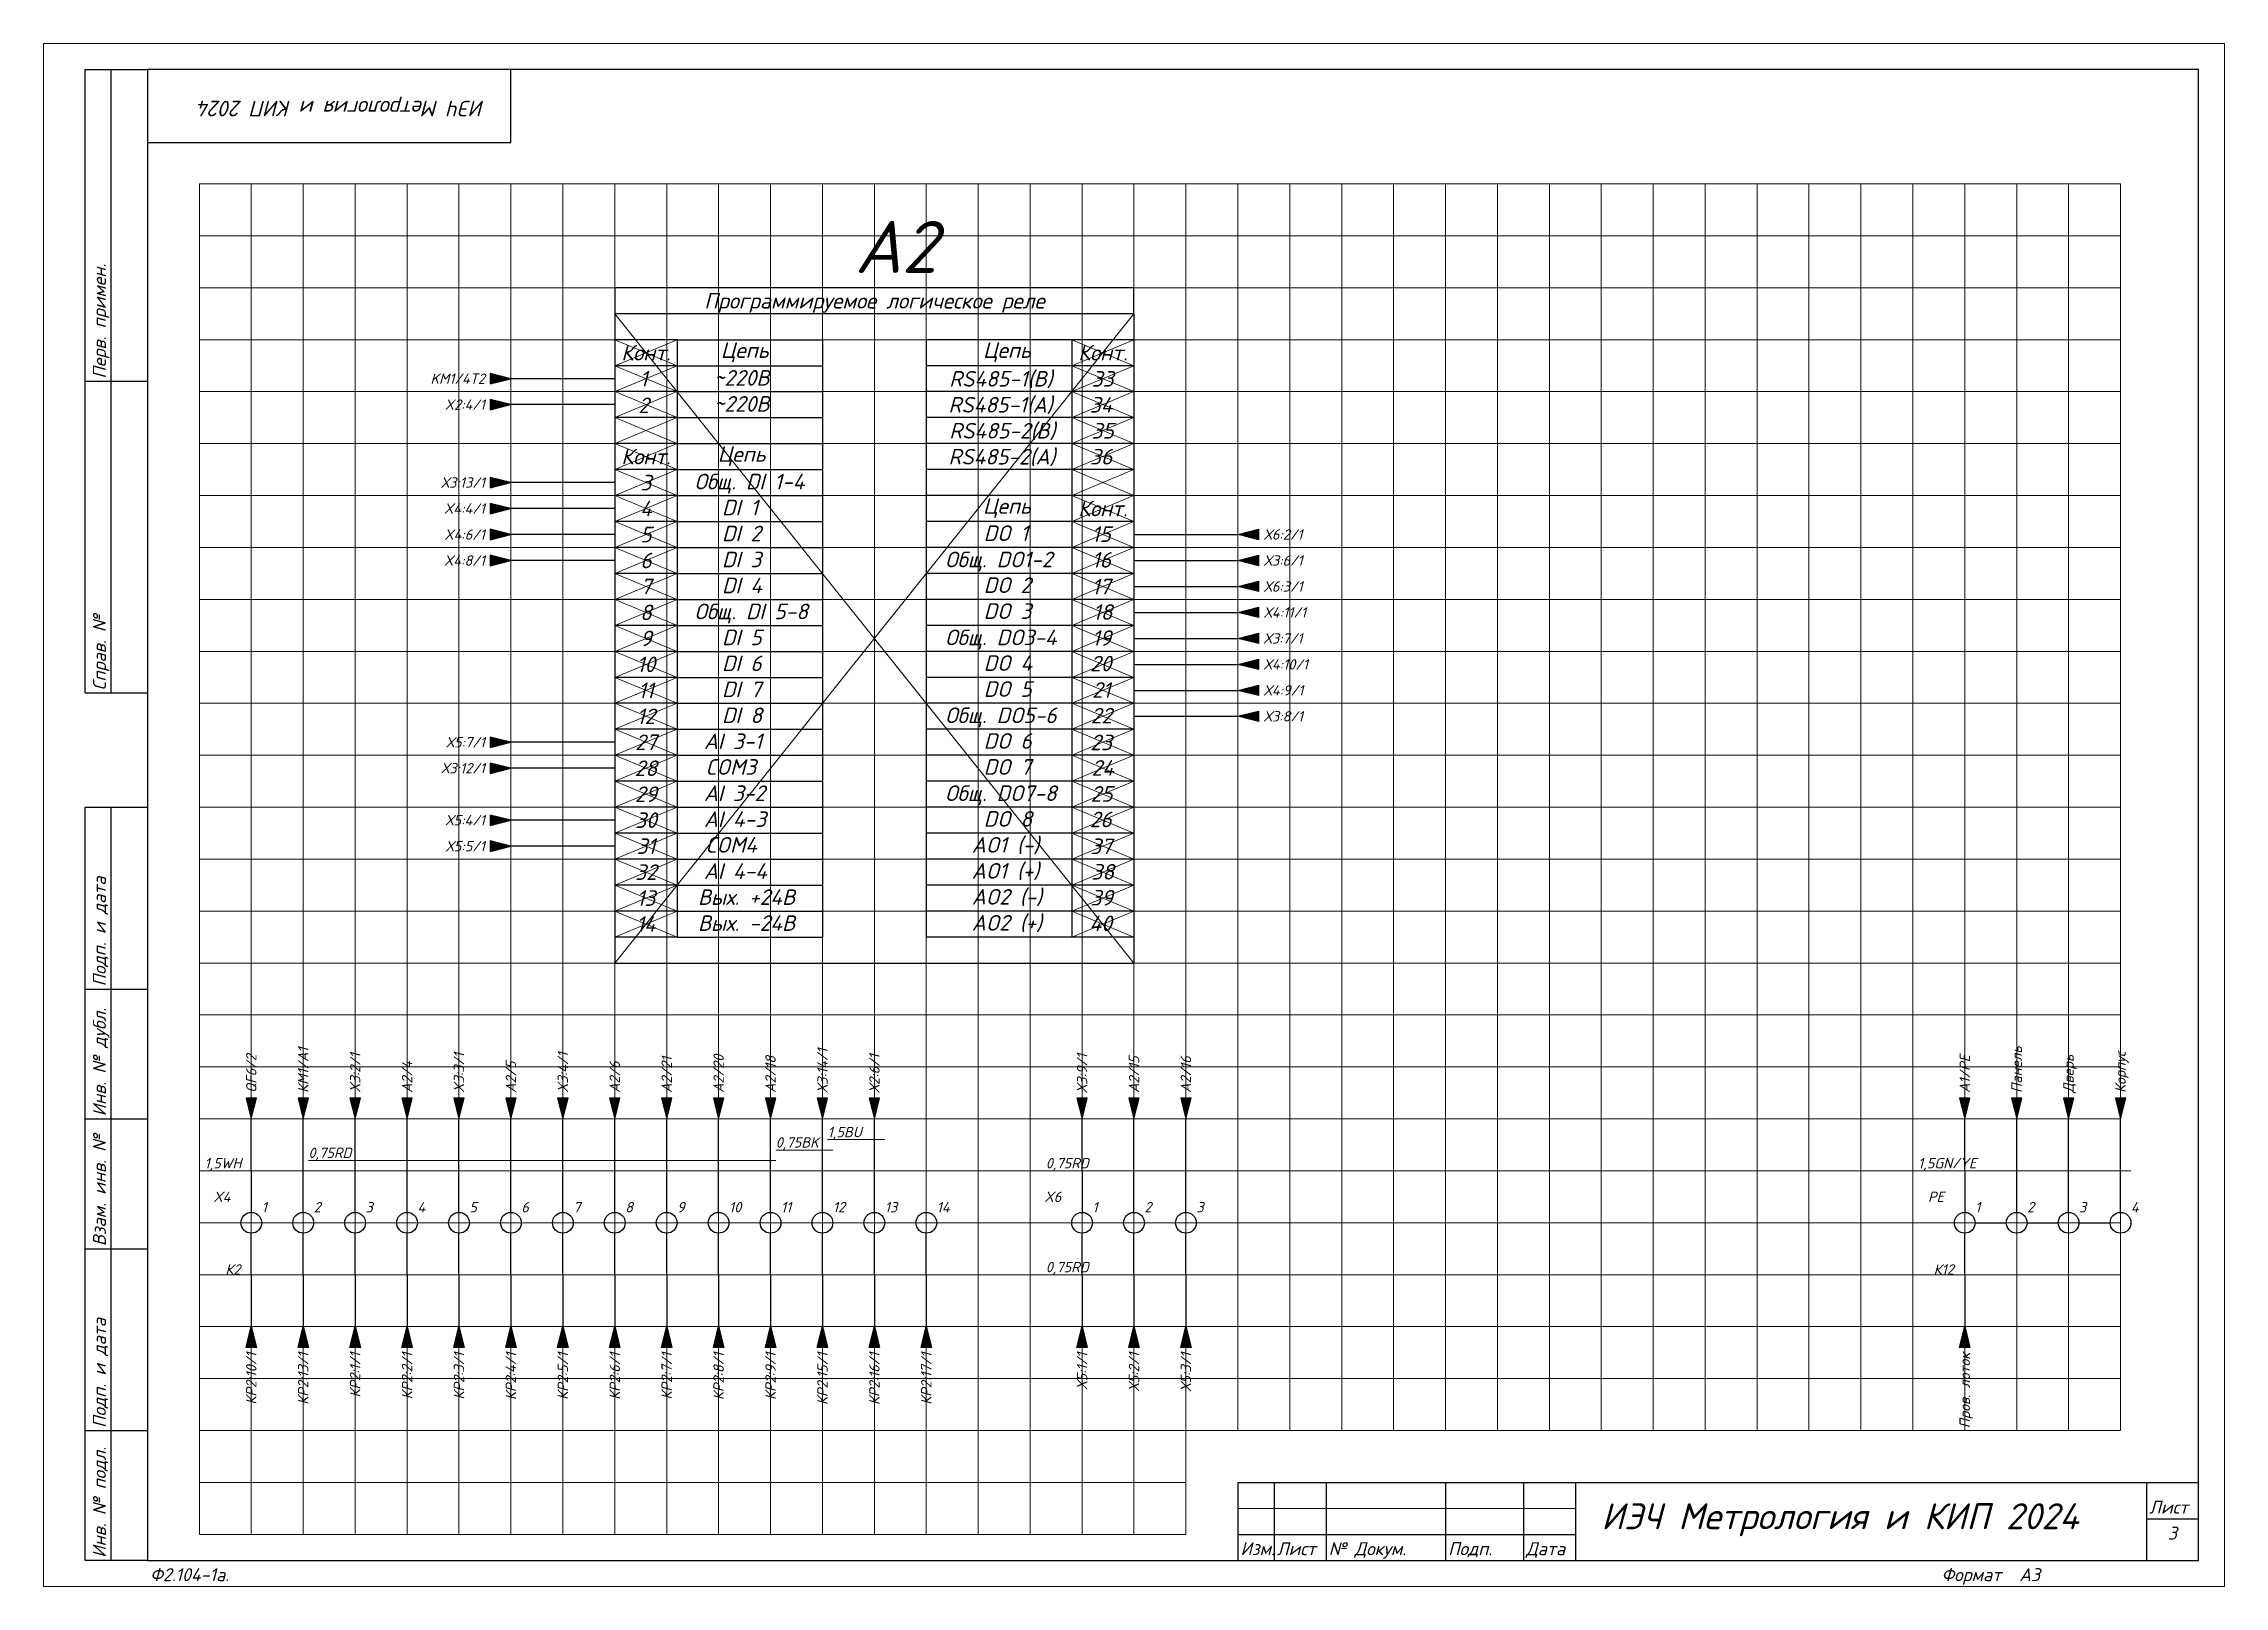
# Paper-space layout 'Эл РэЧ 2024 3' of a CAD drawing. Header units: millimetres. Extents: x 0 to 420, y 0 to 297.
# The model-space entities are those that its viewports show. They can reach past a viewport. Long polylines and large blocks are cut down to what shows.
import ezdxf
from ezdxf.enums import TextEntityAlignment as Align

# ---------------------------------------------------------------- set-up
doc = ezdxf.new("R2010")
doc.units = ezdxf.units.MM
for name, color, linetype, lineweight in [('4', 4, 'Continuous', 15), ('Основная', 7, 'Continuous', 30), ('Тонкая для кабелей', 7, 'Continuous', 15)]:
    doc.layers.add(name, color=color, linetype=linetype, lineweight=lineweight)
doc.layers.add('Привязки', color=2, linetype='Continuous', lineweight=0, plot=False, transparency=0.8)
doc.layers.add('рамка', color=253, linetype='Continuous', lineweight=5, transparency=0.8)
doc.styles.add('текст', font='isocpeui.ttf')

psp = doc.layouts.new('Эл РэЧ 2024 3')

msp = doc.modelspace()

# ---------------------------------------------------------------- texts
at = {"layer": 'Основная', "style": 'текст'}
for s, height, p in [('Цепь', 3, (6870.414808686957, -57.50000000000273)), ('Цепь', 3, (6920.918784352376, -57.50000000000273)), ('~220B', 3, (6869.062503979712, -62.84682578745651)), ('RS485-1(B)', 3, (6914.41098229411, -63.02205476913923)), ('~220B', 3, (6869.062503979712, -67.84682578745651)), ('RS485-1(A)', 3, (6914.26098229411, -68.02205476913923)), ('RS485-2(B)', 3, (6914.41098229411, -73.02205476913923)), ('Цепь', 3, (6869.825184092819, -77.50000000001)), ('RS485-2(A)', 3, (6914.26098229411, -78.02205476913923)), ('Общ. DI 1-4', 3, (6865.366504371153, -82.80799326581473)), ('DI 1', 3, (6870.644710271283, -87.80799326592478)), ('Цепь', 3, (6920.91878435236, -87.50000000000273)), ('DI 2', 3, (6870.644710271283, -92.80799326592478)), ('DO 1', 3, (6921.042936431395, -92.74999999994407)), ('DI 3', 2.999999999999999, (6870.644710271283, -97.80799326592478)), ('Общ. DO1-2', 3, (6913.642700065018, -97.80799326579972)), ('DI 4', 3, (6870.644710271283, -102.8079932659248)), ('DO 2', 3, (6921.042936431395, -102.7499999999436)), ('Общ. DI 5-8', 3, (6865.366504371153, -107.8079932658147)), ('DO 3', 3, (6921.042936431395, -107.7499999999441)), ('DI 5', 3, (6870.644710271283, -112.8079932659248)), ('Общ. DO3-4', 3, (6913.642700065018, -112.8079932657997)), ('DI 6', 3, (6870.644710271283, -117.8079932659248)), ('DO 4', 3, (6921.042936431395, -117.7499999999436)), ('DI 7', 3, (6870.644710271283, -122.8079932659248)), ('DO 5', 3, (6921.042936431395, -122.7499999999441)), ('DI 8', 3, (6870.644710271283, -127.8079932659248)), ('Общ. DO5-6', 3, (6913.642700065018, -127.8079932657997)), ('AI 3-1', 3, (6867.161495865457, -132.8079932659248)), ('DO 6', 3, (6921.042936431395, -132.7499999999436)), ('COM3', 3, (6867.457715847549, -137.7500000000027)), ('DO 7', 3, (6921.042936431395, -137.7499999999368)), ('AI 3-2', 3, (6867.161495865457, -142.8079932659248)), ('Общ. DO7-8', 3, (6913.642700065018, -142.8079932657924)), ('AI 4-3', 3, (6867.161495865457, -147.8079932659248)), ('DO 8', 3, (6921.042936431395, -147.7499999999363)), ('COM4', 3, (6867.457715847549, -152.7500000000027)), ('AO1 (-)', 3, (6918.749112310485, -152.7499999999436)), ('AI 4-4', 3, (6867.161495865457, -157.8079932659248)), ('AO1 (+)', 3, (6918.749112310485, -157.7499999999436)), ('AO2 (-)', 3, (6918.749112310485, -162.7499999999436)), ('Вых. +24В', 3, (6866.020269589601, -162.8079932659248)), ('Вых. -24В', 3, (6866.020269589601, -167.8079932659243)), ('AO2 (+)', 3, (6918.749112310485, -167.7499999999436))]:
    msp.add_text(s, height=height, dxfattribs=at).set_placement(p)
for s, p in [('Конт.', (6856, -56.5)), ('Конт.', (6944, -56.5)), ('1', (6855.548473275121, -61.51130141137264)), ('33', (6943.957828708473, -61.53449065371342)), ('2', (6855.534266824923, -66.63542062636179)), ('34', (6943.661608726381, -66.52755752834946)), ('35', (6943.957828708473, -71.53449065371342)), ('Конт.', (6856, -76.5)), ('36', (6943.661608726381, -76.52755752834946)), ('3', (6856, -81.5)), ('4', (6856, -86.5)), ('Конт.', (6944, -86.5)), ('5', (6856, -91.5)), ('15', (6943.686446612881, -91.43073174094798)), ('6', (6856, -96.5)), ('16', (6943.720025256644, -96.37895504564403)), ('7', (6856, -101.5)), ('17', (6943.665226630788, -101.5275575283495)), ('8', (6856, -106.5)), ('18', (6943.961446612881, -106.430731740948)), ('9', (6856, -111.5)), ('19', (6943.761446612882, -111.4307317409407)), ('10', (6856, -116.5)), ('20', (6943.588013379116, -116.3583892212555)), ('11', (6856, -121.5)), ('21', (6943.686446612881, -121.430731740948)), ('12', (6856, -126.5)), ('22', (6943.720025256644, -126.378955045644)), ('27', (6856, -131.5)), ('23', (6943.665226630788, -131.5275575283495)), ('28', (6856, -136.5)), ('24', (6943.961446612881, -136.430731740948)), ('29', (6856, -141.5)), ('25', (6943.761446612882, -141.4307317409407)), ('30', (6856, -146.5)), ('26', (6943.588013379118, -146.3583892212555)), ('31', (6856, -151.5)), ('37', (6943.665226630788, -151.527557528349)), ('32', (6856, -156.5)), ('38', (6943.961446612881, -156.4307317409475)), ('13', (6856, -161.5)), ('39', (6943.761446612882, -161.4307317409402)), ('14', (6856, -166.5)), ('40', (6943.588013379118, -166.358389221255))]:
    msp.add_text(s, height=3, dxfattribs=at).set_placement(p, align=Align.MIDDLE_CENTER)
at = {"layer": 'Основная', "insert": (6904.135123983933, -36.14490869552719), "char_height": 10, "width": 15.4855599049186, "attachment_point": 5, "style": 'текст'}
msp.add_mtext('А2', dxfattribs=at)
at = {"layer": 'Основная', "style": 'текст'}
for s, width, insert, char_height, attachment_point in [('Программируемое логическое реле', 84.23657636400094, (6900, -45), 3, 2), ('KM1/4T2', 10, (6825, -61.5), 2, 6), ('X2:4/1', 10, (6825, -66.5), 2, 6), ('Х3:13/1', 10, (6825, -81.5), 2, 6), ('X4:4/1', 10, (6825, -86.5), 2, 6), ('X4:6/1', 10, (6825, -91.5), 2, 6), ('Х6:2/1', 10, (6975, -91.5), 2, 4), ('X4:8/1', 10, (6825, -96.5), 2, 6), ('Х3:6/1', 10, (6975, -96.5), 2, 4), ('Х6:3/1', 10, (6975, -101.5), 2, 4), ('Х4:11/1', 10, (6975, -106.5), 2, 4), ('Х3:7/1', 10, (6975, -111.5), 2, 4), ('Х4:10/1', 10, (6975, -116.5), 2, 4), ('Х4:9/1', 10, (6975, -121.5), 2, 4), ('Х3:8/1', 10, (6975, -126.5), 2, 4), ('Х5:7/1', 10, (6825, -131.5), 2, 6), ('Х3:12/1', 10, (6825, -136.5), 2, 6), ('Х5:4/1', 10, (6825, -146.5), 2, 6), ('Х5:5/1', 10, (6825, -151.5), 2, 6), ('X4', 10, (6776, -220), 2, 9), ('X6', 10, (6936, -220), 2, 9), ('PE', 10, (7106, -220), 2, 9), ('1', 3, (6782, -222), 2, 7), ('2', 3, (6792, -222), 2, 7), ('3', 3, (6802, -222), 2, 7), ('4', 3, (6812, -222), 2, 7), ('5', 3, (6822, -222), 2, 7), ('6', 3, (6832, -222), 2, 7), ('7', 3, (6842, -222), 2, 7), ('8', 3, (6852, -222), 2, 7), ('9', 3, (6862, -222), 2, 7), ('10', 3, (6872, -222), 2, 7), ('11', 3, (6882, -222), 2, 7), ('12', 3, (6892, -222), 2, 7), ('13', 3, (6902, -222), 2, 7), ('14', 3, (6912, -222), 2, 7), ('1', 3, (6942, -222), 2, 7), ('2', 3, (6952, -222), 2, 7), ('3', 3, (6962, -222), 2, 7), ('1', 3, (7112, -222), 2, 7), ('2', 3, (7122, -222), 2, 7), ('3', 3, (7132, -222), 2, 7), ('4', 3, (7142, -222), 2, 7)]:
    msp.add_mtext_dynamic_manual_height_columns(s, width=width, gutter_width=200, heights=[0], dxfattribs=dict(at, insert=insert, char_height=char_height, attachment_point=attachment_point))
at = {"layer": 'Основная', "char_height": 2, "style": 'текст'}
for s, width, heights, insert, attachment_point, rotation in [('QF6/2', 5.8793103448279, [0], (6779, -199), 1, 90.00000000000001), ('КМ1/А1', 5.8793103448279, [0], (6789, -199), 1, 90.00000000000001), ('X3:2/1', 5.8793103448279, [0], (6799, -199), 1, 90.00000000000001), ('A2/4', 5.8793103448279, [0], (6809, -199), 1, 90.00000000000001), ('X3:3/1', 17.16221575510463, [0.3854480901606925], (6819, -199), 1, 90.00000000000001), ('A2/5', 17.16221575510463, [0.3854480901606925], (6829, -199), 1, 90.00000000000001), ('X3:4/1', 19.00000000000017, [0], (6839, -199), 1, 90.00000000000001), ('A2/6', 19.00000000000017, [0], (6849, -199), 1, 90.00000000000001), ('А2/21', 5.8793103448279, [0], (6859, -199), 1, 90.00000000000001), ('А2/20', 17.16221575510463, [0.3854480901606925], (6869, -199), 1, 90.00000000000001), ('А2/18', 17.16221575510463, [0.3854480901606925], (6879, -199), 1, 90.00000000000001), ('Х3:14/1', 19.00000000000017, [0], (6889, -199), 1, 90.00000000000001), ('Х2:6/1', 19.00000000000017, [0], (6899, -199), 1, 90.00000000000001), ('Х3:9/1', 5.8793103448279, [0], (6939, -199), 1, 90.00000000000001), ('А2/15', 27.89335295708042, [0], (6949, -199), 1, 90.00000000000001), ('А2/16', 27.89335295708042, [0], (6959, -199), 1, 90.00000000000001), ('A1/PE', 5.8793103448279, [0], (7109, -199), 1, 90.00000000000001), ('Панель', 27.89335295708042, [0], (7119, -199), 1, 90.00000000000001), ('Дверь', 27.89335295708042, [0], (7129, -199), 1, 90.00000000000001), ('Корпус', 28.0876748722676, [2.434229416259526], (7139, -199), 1, 90.00000000000001), ('КР2:10/1', 29.91194610415369, [0], (6779, -249), 3, 90), ('КР2:13/1', 29.91194610415369, [0], (6789, -249), 3, 90), ('КР2:1/1', 29.91194610415369, [0], (6799, -249), 3, 90), ('КР2:2/1', 29.91194610415369, [0], (6809, -249), 3, 90), ('КР2:3/1', 29.91194610415369, [0], (6819, -249), 3, 90), ('КР2:4/1', 29.91194610415369, [0], (6829, -249), 3, 90), ('КР2:5/1', 29.91194610415369, [0], (6839, -249), 3, 90), ('КР2:6/1', 29.91194610415369, [0], (6849, -249), 3, 90), ('КР2:7/1', 29.91194610415369, [0], (6859, -249), 3, 90), ('КР2:8/1', 29.91194610415369, [0], (6869, -249), 3, 90), ('КР2:9/1', 29.91194610415369, [0], (6879, -249), 3, 90), ('КР2:15/1', 29.91194610415369, [0], (6889, -249), 3, 90), ('КР2:16/1', 29.91194610415369, [0], (6899, -249), 3, 90), ('КР2:17/1', 29.91194610415369, [0], (6909, -249), 3, 90), ('Х5:1/1', 29.91194610415369, [0], (6939, -249), 3, 90), ('Х5:2/1', 29.91194610415369, [0], (6949, -249), 3, 90), ('Х5:3/1', 29.91194610415369, [0], (6959, -249), 3, 90), ('Пров. лоток', 29.91194610415369, [0], (7109, -249), 3, 90)]:
    msp.add_mtext_dynamic_manual_height_columns(s, width=width, gutter_width=200, heights=heights, dxfattribs=dict(at, insert=insert, attachment_point=attachment_point, rotation=rotation))
at = {"layer": 'Тонкая для кабелей', "char_height": 2, "attachment_point": 7, "style": 'текст'}
for s, insert in [('1,5BU', (6890.999999999999, -208.0000000000001)), ('0,75RD', (6790.999999999999, -211.9999999999999)), ('0,75BK', (6880.999999999999, -210)), ('1,5WH', (6770.999999999999, -214)), ('0,75RD', (6933, -214)), ('1,5GN/YE', (7101, -214)), ('К2', (6775, -234)), ('0,75RD', (6933, -234)), ('К12', (7104, -234))]:
    msp.add_mtext_dynamic_manual_height_columns(s, width=10, gutter_width=200, heights=[0], dxfattribs=dict(at, insert=insert))

# ---------------------------------------------------------------- blocks, each defined once
blk = doc.blocks.new('*U110')
for p, q in [((7.999999999999972, 232), (7.999999999999972, 292)), ((7.999999999999972, 292), (19.99999999999997, 292)), ((12.99999999999997, 232), (12.99999999999997, 292)), ((89.99999999999994, 278), (89.99999999999994, 292)), ((89.99999999999994, 291.9999791044776), (90.00002089552233, 291.9999791044776)), ((90.00002089552233, 291.9999791044776), (90.00002089552233, 292)), ((90.00009999999995, 291.9999895522388), (90.00002089552233, 291.9999895522388)), ((90.00002089552233, 291.9999791044776), (90.00009999999995, 291.9999791044776)), ((90.00009999999995, 291.9999791044776), (90.00009999999995, 292)), ((19.99999999999997, 278), (89.99999999999994, 278)), ((7.999999999999972, 232), (19.99999999999997, 232)), ((7.999999999999972, 172), (7.999999999999972, 232)), ((12.99999999999997, 172), (12.99999999999997, 232)), ((7.999999999999972, 172), (19.99999999999997, 172)), ((8, 115), (8, 150)), ((8, 150), (20, 150)), ((13, 115), (13, 150)), ((8, 90), (8, 115)), ((8, 115), (20, 115)), ((13, 90), (13, 115)), ((8, 65), (8, 90)), ((8, 90), (20, 90)), ((13, 65), (13, 90)), ((8, 30), (8.000000000000028, 65)), ((8, 65), (20, 65)), ((13, 30), (13.00000000000003, 65)), ((8, 5), (8, 30)), ((8, 30), (20, 30)), ((13, 5), (13, 30)), ((230, 20), (415, 20)), ((230, 20), (230, 5)), ((237, 20), (237, 5.000000000000114)), ((247, 20), (247, 5)), ((270, 20), (270, 5)), ((285, 20), (285, 5)), ((295, 20), (295, 5)), ((405, 19.99999999999999), (405, 4.999999999999995)), ((414.9984999999999, 20.0001), (415, 20.0001)), ((414.9984999999999, 20.0001), (414.9984999999999, 20)), ((405, 13.00000000000005), (415, 13)), ((230, 10), (295.0000000000001, 10)), ((20, 5), (8, 5)), ((230, 5), (295.0000000000001, 5.000000000000057)), ((414.9993513513514, 5.000216216216211), (415, 5.000216216216211)), ((414.9993513513514, 5.000081081081079), (415, 5.000081081081079)), ((414.9997297297297, 5.000216216216211), (414.9997297297297, 5.000081081081079)), ((414.9997297297297, 5.000189189189185), (415, 5.000189189189185)), ((414.9998108108108, 5.000216216216211), (414.9998108108108, 5.000108108108106)), ((414.9998378378378, 5.000108108108106), (414.9998378378378, 5.000081081081079)), ((414.9999027027027, 5.000216216216211), (414.9999027027027, 5.000108108108106))]:
    blk.add_line(p, q)
blk.add_lwpolyline([(20, 5), (415, 5), (415, 292), (19.99999999999997, 292)], close=True)
at = {"layer": '4'}
for p, q in [((230, 15), (295, 15)), ((414.999, 5.000270270270264), (414.9993513513514, 5.000270270270264)), ((414.999, 5.000243243243237), (414.9993513513514, 5.000243243243237)), ((414.999, 5.000135135135132), (414.9993513513514, 5.000135135135132)), ((414.999, 5.000108108108106), (414.9993513513514, 5.000108108108106)), ((414.999, 5.000081081081079), (414.9993513513514, 5.000081081081079)), ((414.999, 5.000054054054053), (414.9993513513514, 5.000054054054053)), ((414.999, 5.000027027027026), (414.9993513513514, 5.000027027027026)), ((414.9997567567568, 5.000189189189185), (414.9997567567568, 5.000108108108106)), ((414.9997837837838, 5.000189189189185), (414.9997837837838, 5.000108108108106))]:
    blk.add_line(p, q, dxfattribs=at)
at = {"layer": 'Привязки'}
blk.add_lwpolyline([(0, 0), (420, 0), (420, 297), (0, 297)], close=True, dxfattribs=at)
at = {"layer": 'рамка'}
blk.add_lwpolyline([(0, 297), (420, 297), (420, 0), (0, 0)], close=True, dxfattribs=at)
at = {"style": 'текст'}
for s, p in [('Перв. примен.', (11.99999999999997, 232.5)), ('Справ. №', (11.99999999999997, 172.5)), ('Подп. и дата', (12, 115.5)), ('Инв. № дубл.', (12, 90.5)), ('Взам. инв. №', (12, 65.5)), ('Подп. и дата', (12, 30.5)), ('Инв. № подл.', (12, 5.5))]:
    blk.add_text(s, height=2.5, rotation=90, dxfattribs=at).set_placement(p)
for s, height, p in [('Лист', 2.5, (405.5, 14.00000000000005)), ('Изм.', 2.5, (230.5, 6)), ('Лист', 2.5, (237.5, 6)), ('№ Докум.', 2.5, (247.5, 6)), ('Подп.', 2.5, (270.5, 6)), ('Дата', 2.5, (285.5, 6.000000000000057)), ('Ф2.104-1.', 0.004999999999999893, (20.001, 4.992)), ('Утв.', 1.351351351319396e-05, (414.9990027027027, 5.000005405405405)), ('Разраб.', 1.351351351319396e-05, (414.9990027027027, 5.000140540540538)), ('Пров.', 1.351351351319396e-05, (414.9990027027027, 5.000113513513511)), ('Н.контр.', 1.351351351319396e-05, (414.9990027027027, 5.000032432432432)), ('Т.контр.', 1.351351351319396e-05, (414.9990027027027, 5.000086486486484)), ('Лит.', 1.351351351319396e-05, (414.9997324324324, 5.00019459459459)), ('Масса', 1.351351351319396e-05, (414.9998135135135, 5.00019459459459)), ('Листов', 1.351351351319396e-05, (414.9998405405406, 5.000086486486484)), ('Масштаб', 1.351351351319396e-05, (414.9999054054054, 5.00019459459459)), ('Ф2.104-1а.', 2.500000000000053, (20.5, 0.9999999999995453)), ('Формат', 2.5, (365.5, 1)), ('А3', 2.5, (380.5, 1)), ('А4', 0.025, (419.605, 0.01)), ('А2', 0.008333333333333333, (419.8683333333333, 0.003333333333333334)), ('А1', 0.00625, (419.9012500000001, 0.0025)), ('А0', 0.005, (419.921, 0.002))]:
    blk.add_text(s, height=height, dxfattribs=at).set_placement(p)
for tag, p, height in [('27', (90.00000149253725, 291.9999865671642), 5.22388059718834e-06), ('12', (90.00026940298503, 291.9995880597015), 3.731343283705958e-06), ('13', (90.00029179104473, 291.9995880597015), 3.731343283705958e-06), ('29', (104.9999999999999, 249), 3.5), ('ИЗМ2', (230.5, 15.99999999999989), 2.5), ('ЛИСТИЗМ2', (237.5, 15.99999999999989), 2.5), ('№ДОКУМИЗМ2', (247.5, 15.99999999999989), 2.5), ('28', (414.9961249999999, 20.00282500000009), 4.375000000145235e-05), ('ИЗМ1', (230.5, 10.99999999999989), 2.5), ('ЛИСТИЗМ1', (237.5, 10.99999999999989), 2.5), ('№ДОКУМИЗМ1', (247.5, 10.99999999999989), 2.5), ('ПОДПИЗМ1', (270.5, 10.99999999999994), 2.5), ('ДАТАНКОНТР', (285.5, 11), 2.5), ('ДАТАИЗМ1', (285.5, 10.99999999999994), 2.5), ('ОБОЗНАЧЕНИЕ', (300, 10.99999999999994), 5), ('ДАТАУТВ', (285.5, 5.999999999999943), 2.5), ('ИЗМ4', (414.9990027027027, 5.000275675675669), 1.351351351319396e-05), ('ИЗМ3', (414.9990027027027, 5.000248648648643), 1.351351351319396e-05), ('10', (414.9990027027027, 5.000059459459458), 1.351351351319396e-05), ('ЛИСТИЗМ4', (414.9990405405406, 5.000275675675669), 1.351351351319396e-05), ('ЛИСТИЗМ3', (414.9990405405406, 5.000248648648643), 1.351351351319396e-05), ('УТВ', (414.9990945945946, 5.000005405405405), 1.351351351319396e-05), ('№ДОКУМИЗМ4', (414.9990945945946, 5.000275675675669), 1.351351351319396e-05), ('№ДОКУМИЗМ3', (414.9990945945946, 5.000248648648643), 1.351351351319396e-05), ('РАЗРАБ', (414.9990945945946, 5.000140540540538), 1.351351351319396e-05), ('ПРОВ', (414.9990945945946, 5.000113513513511), 1.351351351319396e-05), ('НКОНТР', (414.9990945945946, 5.000032432432432), 1.351351351319396e-05), ('ТКОНТР', (414.9990945945946, 5.000086486486484), 1.351351351319396e-05), ('11', (414.9990945945946, 5.000059459459458), 1.351351351319396e-05), ('ПОДПИЗМ4', (414.9992189189189, 5.000275675675669), 1.351351351319396e-05), ('ПОДПИЗМ3', (414.9992189189189, 5.000248648648643), 1.351351351319396e-05), ('ПОДПИЗМ2', (414.9992189189189, 5.000221621621616), 1.351351351319396e-05), ('ДАТАИЗМ4', (414.9993, 5.000275675675669), 1.351351351319396e-05), ('ДАТАИЗМ3', (414.9993, 5.000248648648643), 1.351351351319396e-05), ('ДАТАИЗМ2', (414.9993, 5.000221621621616), 1.351351351319396e-05), ('ДАТАРАЗРАБ', (414.9993, 5.000140540540538), 1.351351351319396e-05), ('ДАТАПРОВ', (414.9993, 5.000113513513511), 1.351351351319396e-05), ('ДАТАТКОНТР', (414.9993, 5.000086486486484), 1.351351351319396e-05), ('ЛИСТОВ', (414.9999216216216, 5.000086486486484), 1.351351351319396e-05)]:
    blk.add_attdef(tag, p, '', height=height, dxfattribs=at)
for tag, p, height, rotation in [('ОБОЗНАЧЕНИЕ-ВЕРХ', (84.99999999999994, 286.0000000000001), 3.5, 180), ('ПРИМЕНЯЕМОСТЬ', (18.99999999999997, 232.5), 2.5, 90), ('СПРАВ№', (18.99999999999997, 172.5), 2.5, 90), ('ДАТАУЧЁТАДУБЛ', (19, 115.5), 2.5, 90), ('ИНВ№ДУБЛ', (19, 90.5), 2.5, 90), ('ВЗАМИНВ№', (19, 65.5), 2.5, 90), ('ДАТАУЧЁТА', (19, 30.5), 2.5, 90), ('ИНВ№ПОДЛ', (19, 5.5), 2.5, 90)]:
    blk.add_attdef(tag, p, '', height=height, rotation=rotation, dxfattribs=at)
blk.add_attdef('30', text='', height=5, dxfattribs=at).set_placement((355, 34), align=Align.MIDDLE)
for tag, height, p in [('ЛИСТ', 2.5, (410, 8.99999999999994)), ('НАИМЕНОВАНИЕ1', 2.702702702638792e-05, (414.9995405405406, 5.000167567567564)), ('НАИМЕНОВАНИЕ2', 1.891891891847155e-05, (414.9995405405406, 5.000140540540538)), ('НАИМЕНОВАНИЕ3', 1.891891891847155e-05, (414.9995405405406, 5.000113513513511)), ('НАИМЕНОВАНИЕ4', 1.351351351319396e-05, (414.9995405405406, 5.000086486486484)), ('МАТЕРИАЛ2', 1.351351351319396e-05, (414.9995405405406, 5.000032432432432)), ('МАТЕРИАЛ3', 1.351351351319396e-05, (414.9995405405406, 5.000005405405405)), ('МАТЕРИАЛ1', 1.351351351319396e-05, (414.9995405405406, 5.000059459459458)), ('ПРЕДПРИЯТИЕ2', 1.891891891847155e-05, (414.9998648648649, 5.000032432432432)), ('ПРЕДПРИЯТИЕ3', 1.891891891847155e-05, (414.99986497543, 5.000005405405405)), ('ПРЕДПРИЯТИЕ1', 1.891891891847155e-05, (414.9998648648649, 5.000059459459458)), ('МАССА', 1.891891891847155e-05, (414.9998567567567, 5.000140540540538)), ('МАСШТАБ', 1.891891891847155e-05, (414.9999513513513, 5.000140540540538))]:
    blk.add_attdef(tag, text='', height=height, dxfattribs=at).set_placement(p, align=Align.CENTER)
for tag, p in [('ЛИТЕРА', (414.9997432432432, 5.000140540540538)), ('ЛИТЕРА2', (414.9997702702703, 5.000140540540538)), ('ЛИТЕРА3', (414.9997972972973, 5.000140540540538))]:
    blk.add_attdef(tag, text='', height=1.351351351319396e-05, dxfattribs=at).set_placement(p, align=Align.RIGHT)
for tag, p in [('ИНДЕКС', (414.9997432432432, 5.000140540540538)), ('ИНДЕКС2', (414.9997702702703, 5.000140540540538)), ('ИНДЕКС3', (414.9997972972973, 5.000140540540538))]:
    blk.add_attdef(tag, text='', height=1.351351351319396e-05, dxfattribs=at).set_placement(p, align=Align.TOP_LEFT)

# ---------------------------------------------------------------- hatches: boundary and pattern name
at = {"layer": 'Основная'}
h = msp.add_hatch(color=256, dxfattribs=at)
h.dxf.hatch_style = 1
h.paths.add_polyline_path([(6830, -61.5), (6826, -60.5), (6826, -61.5)])
h.paths.add_polyline_path([(6830, -61.5), (6826, -61.5), (6826, -62.5)])
h = msp.add_hatch(color=256, dxfattribs=at)
h.dxf.hatch_style = 1
h.paths.add_polyline_path([(6830, -66.5), (6826, -65.5), (6826, -66.5)])
h.paths.add_polyline_path([(6830, -66.5), (6826, -66.5), (6826, -67.5)])
h = msp.add_hatch(color=256, dxfattribs=at)
h.dxf.hatch_style = 1
h.paths.add_polyline_path([(6830, -81.5), (6826, -80.5), (6826, -81.5)])
h.paths.add_polyline_path([(6830, -81.5), (6826, -81.5), (6826, -82.5)])
h = msp.add_hatch(color=256, dxfattribs=at)
h.dxf.hatch_style = 1
h.paths.add_polyline_path([(6830, -86.5), (6826, -85.5), (6826, -86.5)])
h.paths.add_polyline_path([(6830, -86.5), (6826, -86.5), (6826, -87.5)])
h = msp.add_hatch(color=256, dxfattribs=at)
h.dxf.hatch_style = 1
h.paths.add_polyline_path([(6830, -91.5), (6826, -90.5), (6826, -91.5)])
h.paths.add_polyline_path([(6830, -91.5), (6826, -91.5), (6826, -92.5)])
h = msp.add_hatch(color=256, dxfattribs=at)
h.dxf.hatch_style = 1
h.paths.add_polyline_path([(6970, -91.5), (6974, -90.5), (6974, -91.5)])
h.paths.add_polyline_path([(6970, -91.5), (6974, -91.5), (6974, -92.5)])
h = msp.add_hatch(color=256, dxfattribs=at)
h.dxf.hatch_style = 1
h.paths.add_polyline_path([(6830, -96.5), (6826, -95.5), (6826, -96.5)])
h.paths.add_polyline_path([(6830, -96.5), (6826, -96.5), (6826, -97.5)])
h = msp.add_hatch(color=256, dxfattribs=at)
h.dxf.hatch_style = 1
h.paths.add_polyline_path([(6970, -96.5), (6974, -95.5), (6974, -96.5)])
h.paths.add_polyline_path([(6970, -96.5), (6974, -96.5), (6974, -97.5)])
h = msp.add_hatch(color=256, dxfattribs=at)
h.dxf.hatch_style = 1
h.paths.add_polyline_path([(6970, -101.5), (6974, -100.5), (6974, -101.5)])
h.paths.add_polyline_path([(6970, -101.5), (6974, -101.5), (6974, -102.5)])
h = msp.add_hatch(color=256, dxfattribs=at)
h.dxf.hatch_style = 1
h.paths.add_polyline_path([(6970, -106.5), (6974, -105.5), (6974, -106.5)])
h.paths.add_polyline_path([(6970, -106.5), (6974, -106.5), (6974, -107.5)])
h = msp.add_hatch(color=256, dxfattribs=at)
h.dxf.hatch_style = 1
h.paths.add_polyline_path([(6970, -111.5), (6974, -110.5), (6974, -111.5)])
h.paths.add_polyline_path([(6970, -111.5), (6974, -111.5), (6974, -112.5)])
h = msp.add_hatch(color=256, dxfattribs=at)
h.dxf.hatch_style = 1
h.paths.add_polyline_path([(6970, -116.5), (6974, -115.5), (6974, -116.5)])
h.paths.add_polyline_path([(6970, -116.5), (6974, -116.5), (6974, -117.5)])
h = msp.add_hatch(color=256, dxfattribs=at)
h.dxf.hatch_style = 1
h.paths.add_polyline_path([(6970, -121.5), (6974, -120.5), (6974, -121.5)])
h.paths.add_polyline_path([(6970, -121.5), (6974, -121.5), (6974, -122.5)])
h = msp.add_hatch(color=256, dxfattribs=at)
h.dxf.hatch_style = 1
h.paths.add_polyline_path([(6970, -126.5), (6974, -125.5), (6974, -126.5)])
h.paths.add_polyline_path([(6970, -126.5), (6974, -126.5), (6974, -127.5)])
h = msp.add_hatch(color=256, dxfattribs=at)
h.dxf.hatch_style = 1
h.paths.add_polyline_path([(6830, -131.5), (6826, -130.5), (6826, -131.5)])
h.paths.add_polyline_path([(6830, -131.5), (6826, -131.5), (6826, -132.5)])
h = msp.add_hatch(color=256, dxfattribs=at)
h.dxf.hatch_style = 1
h.paths.add_polyline_path([(6830, -136.5), (6826, -135.5), (6826, -136.5)])
h.paths.add_polyline_path([(6830, -136.5), (6826, -136.5), (6826, -137.5)])
h = msp.add_hatch(color=256, dxfattribs=at)
h.dxf.hatch_style = 1
h.paths.add_polyline_path([(6830, -146.5), (6826, -145.5), (6826, -146.5)])
h.paths.add_polyline_path([(6830, -146.5), (6826, -146.5), (6826, -147.5)])
h = msp.add_hatch(color=256, dxfattribs=at)
h.dxf.hatch_style = 1
h.paths.add_polyline_path([(6830, -151.5), (6826, -150.5), (6826, -151.5)])
h.paths.add_polyline_path([(6830, -151.5), (6826, -151.5), (6826, -152.5)])
h = msp.add_hatch(color=256, dxfattribs=at)
h.dxf.hatch_style = 1
h.paths.add_polyline_path([(6780, -204), (6781, -200), (6780, -200)])
h.paths.add_polyline_path([(6780, -204), (6780, -200), (6779, -200)])
h = msp.add_hatch(color=256, dxfattribs=at)
h.dxf.hatch_style = 1
h.paths.add_polyline_path([(6790, -204), (6791, -200), (6790, -200)])
h.paths.add_polyline_path([(6790, -204), (6790, -200), (6789, -200)])
h = msp.add_hatch(color=256, dxfattribs=at)
h.dxf.hatch_style = 1
h.paths.add_polyline_path([(6800, -204), (6801, -200), (6800, -200)])
h.paths.add_polyline_path([(6800, -204), (6800, -200), (6799, -200)])
h = msp.add_hatch(color=256, dxfattribs=at)
h.dxf.hatch_style = 1
h.paths.add_polyline_path([(6810, -204), (6811, -200), (6810, -200)])
h.paths.add_polyline_path([(6810, -204), (6810, -200), (6809, -200)])
h = msp.add_hatch(color=256, dxfattribs=at)
h.dxf.hatch_style = 1
h.paths.add_polyline_path([(6820, -204), (6821, -200), (6820, -200)])
h.paths.add_polyline_path([(6820, -204), (6820, -200), (6819, -200)])
h = msp.add_hatch(color=256, dxfattribs=at)
h.dxf.hatch_style = 1
h.paths.add_polyline_path([(6830, -204), (6831, -200), (6830, -200)])
h.paths.add_polyline_path([(6830, -204), (6830, -200), (6829, -200)])
h = msp.add_hatch(color=256, dxfattribs=at)
h.dxf.hatch_style = 1
h.paths.add_polyline_path([(6840, -204), (6841, -200), (6840, -200)])
h.paths.add_polyline_path([(6840, -204), (6840, -200), (6839, -200)])
h = msp.add_hatch(color=256, dxfattribs=at)
h.dxf.hatch_style = 1
h.paths.add_polyline_path([(6850, -204), (6851, -200), (6850, -200)])
h.paths.add_polyline_path([(6850, -204), (6850, -200), (6849, -200)])
h = msp.add_hatch(color=256, dxfattribs=at)
h.dxf.hatch_style = 1
h.paths.add_polyline_path([(6860, -204), (6861, -200), (6860, -200)])
h.paths.add_polyline_path([(6860, -204), (6860, -200), (6859, -200)])
h = msp.add_hatch(color=256, dxfattribs=at)
h.dxf.hatch_style = 1
h.paths.add_polyline_path([(6870, -204), (6871, -200), (6870, -200)])
h.paths.add_polyline_path([(6870, -204), (6870, -200), (6869, -200)])
h = msp.add_hatch(color=256, dxfattribs=at)
h.dxf.hatch_style = 1
h.paths.add_polyline_path([(6880, -204), (6881, -200), (6880, -200)])
h.paths.add_polyline_path([(6880, -204), (6880, -200), (6879, -200)])
h = msp.add_hatch(color=256, dxfattribs=at)
h.dxf.hatch_style = 1
h.paths.add_polyline_path([(6890, -204), (6891, -200), (6890, -200)])
h.paths.add_polyline_path([(6890, -204), (6890, -200), (6889, -200)])
h = msp.add_hatch(color=256, dxfattribs=at)
h.dxf.hatch_style = 1
h.paths.add_polyline_path([(6900, -204), (6901, -200), (6900, -200)])
h.paths.add_polyline_path([(6900, -204), (6900, -200), (6899, -200)])
h = msp.add_hatch(color=256, dxfattribs=at)
h.dxf.hatch_style = 1
h.paths.add_polyline_path([(6940, -204), (6941, -200), (6940, -200)])
h.paths.add_polyline_path([(6940, -204), (6940, -200), (6939, -200)])
h = msp.add_hatch(color=256, dxfattribs=at)
h.dxf.hatch_style = 1
h.paths.add_polyline_path([(6950, -204), (6951, -200), (6950, -200)])
h.paths.add_polyline_path([(6950, -204), (6950, -200), (6949, -200)])
h = msp.add_hatch(color=256, dxfattribs=at)
h.dxf.hatch_style = 1
h.paths.add_polyline_path([(6960, -204), (6961, -200), (6960, -200)])
h.paths.add_polyline_path([(6960, -204), (6960, -200), (6959, -200)])
h = msp.add_hatch(color=256, dxfattribs=at)
h.dxf.hatch_style = 1
h.paths.add_polyline_path([(7110, -204), (7111, -200), (7110, -200)])
h.paths.add_polyline_path([(7110, -204), (7110, -200), (7109, -200)])
h = msp.add_hatch(color=256, dxfattribs=at)
h.dxf.hatch_style = 1
h.paths.add_polyline_path([(7120, -204), (7121, -200), (7120, -200)])
h.paths.add_polyline_path([(7120, -204), (7120, -200), (7119, -200)])
h = msp.add_hatch(color=256, dxfattribs=at)
h.dxf.hatch_style = 1
h.paths.add_polyline_path([(7130, -204), (7131, -200), (7130, -200)])
h.paths.add_polyline_path([(7130, -204), (7130, -200), (7129, -200)])
h = msp.add_hatch(color=256, dxfattribs=at)
h.dxf.hatch_style = 1
h.paths.add_polyline_path([(7140, -204), (7141, -200), (7140, -200)])
h.paths.add_polyline_path([(7140, -204), (7140, -200), (7139, -200)])
h = msp.add_hatch(color=256, dxfattribs=at)
h.dxf.hatch_style = 1
h.paths.add_polyline_path([(6780, -244), (6781, -248), (6780, -248)])
h.paths.add_polyline_path([(6780, -244), (6780, -248), (6779, -248)])
h = msp.add_hatch(color=256, dxfattribs=at)
h.dxf.hatch_style = 1
h.paths.add_polyline_path([(6790, -244), (6791, -248), (6790, -248)])
h.paths.add_polyline_path([(6790, -244), (6790, -248), (6789, -248)])
h = msp.add_hatch(color=256, dxfattribs=at)
h.dxf.hatch_style = 1
h.paths.add_polyline_path([(6800, -244), (6801, -248), (6800, -248)])
h.paths.add_polyline_path([(6800, -244), (6800, -248), (6799, -248)])
h = msp.add_hatch(color=256, dxfattribs=at)
h.dxf.hatch_style = 1
h.paths.add_polyline_path([(6810, -244), (6811, -248), (6810, -248)])
h.paths.add_polyline_path([(6810, -244), (6810, -248), (6809, -248)])
h = msp.add_hatch(color=256, dxfattribs=at)
h.dxf.hatch_style = 1
h.paths.add_polyline_path([(6820, -244), (6821, -248), (6820, -248)])
h.paths.add_polyline_path([(6820, -244), (6820, -248), (6819, -248)])
h = msp.add_hatch(color=256, dxfattribs=at)
h.dxf.hatch_style = 1
h.paths.add_polyline_path([(6830, -244), (6831, -248), (6830, -248)])
h.paths.add_polyline_path([(6830, -244), (6830, -248), (6829, -248)])
h = msp.add_hatch(color=256, dxfattribs=at)
h.dxf.hatch_style = 1
h.paths.add_polyline_path([(6840, -244), (6841, -248), (6840, -248)])
h.paths.add_polyline_path([(6840, -244), (6840, -248), (6839, -248)])
h = msp.add_hatch(color=256, dxfattribs=at)
h.dxf.hatch_style = 1
h.paths.add_polyline_path([(6850, -244), (6851, -248), (6850, -248)])
h.paths.add_polyline_path([(6850, -244), (6850, -248), (6849, -248)])
h = msp.add_hatch(color=256, dxfattribs=at)
h.dxf.hatch_style = 1
h.paths.add_polyline_path([(6860, -244), (6861, -248), (6860, -248)])
h.paths.add_polyline_path([(6860, -244), (6860, -248), (6859, -248)])
h = msp.add_hatch(color=256, dxfattribs=at)
h.dxf.hatch_style = 1
h.paths.add_polyline_path([(6870, -244), (6871, -248), (6870, -248)])
h.paths.add_polyline_path([(6870, -244), (6870, -248), (6869, -248)])
h = msp.add_hatch(color=256, dxfattribs=at)
h.dxf.hatch_style = 1
h.paths.add_polyline_path([(6880, -244), (6881, -248), (6880, -248)])
h.paths.add_polyline_path([(6880, -244), (6880, -248), (6879, -248)])
h = msp.add_hatch(color=256, dxfattribs=at)
h.dxf.hatch_style = 1
h.paths.add_polyline_path([(6890, -244), (6891, -248), (6890, -248)])
h.paths.add_polyline_path([(6890, -244), (6890, -248), (6889, -248)])
h = msp.add_hatch(color=256, dxfattribs=at)
h.dxf.hatch_style = 1
h.paths.add_polyline_path([(6900, -244), (6901, -248), (6900, -248)])
h.paths.add_polyline_path([(6900, -244), (6900, -248), (6899, -248)])
h = msp.add_hatch(color=256, dxfattribs=at)
h.dxf.hatch_style = 1
h.paths.add_polyline_path([(6910, -244), (6911, -248), (6910, -248)])
h.paths.add_polyline_path([(6910, -244), (6910, -248), (6909, -248)])
h = msp.add_hatch(color=256, dxfattribs=at)
h.dxf.hatch_style = 1
h.paths.add_polyline_path([(6940, -244), (6941, -248), (6940, -248)])
h.paths.add_polyline_path([(6940, -244), (6940, -248), (6939, -248)])
h = msp.add_hatch(color=256, dxfattribs=at)
h.dxf.hatch_style = 1
h.paths.add_polyline_path([(6950, -244), (6951, -248), (6950, -248)])
h.paths.add_polyline_path([(6950, -244), (6950, -248), (6949, -248)])
h = msp.add_hatch(color=256, dxfattribs=at)
h.dxf.hatch_style = 1
h.paths.add_polyline_path([(6960, -244), (6961, -248), (6960, -248)])
h.paths.add_polyline_path([(6960, -244), (6960, -248), (6959, -248)])
h = msp.add_hatch(color=256, dxfattribs=at)
h.dxf.hatch_style = 1
h.paths.add_polyline_path([(7110, -244), (7111, -248), (7110, -248)])
h.paths.add_polyline_path([(7110, -244), (7110, -248), (7109, -248)])

# ---------------------------------------------------------------- linework, layer by layer
at = {"layer": 'Основная', "ltscale": 100}
msp.add_line((6950, -44), (6850, -44), dxfattribs=at)
at = {"layer": 'Основная'}
for p, q in [((6850, -44), (6850, -49)), ((6950, -49), (6950, -44)), ((6850, -49), (6850, -54)), ((6950, -49), (6950, -54)), ((6850, -54), (6850, -59)), ((6862, -54), (6862, -59)), ((6862, -54), (6890, -54)), ((6890, -54), (6890, -169)), ((6910, -54), (6910, -169)), ((6938, -54), (6910, -54)), ((6938, -54), (6938, -59)), ((6950, -54), (6950, -59)), ((6830, -61.5), (6826, -60.5)), ((6826, -60.5), (6826, -62.5)), ((6826, -62.5), (6830, -61.5)), ((6850, -61.5), (6830, -61.5)), ((6850, -59), (6850, -64)), ((6862, -59), (6862, -64)), ((6862, -59), (6890, -59)), ((6938, -59), (6910, -59)), ((6938, -59), (6938, -64)), ((6950, -59), (6950, -64)), ((6830, -66.5), (6826, -65.5)), ((6826, -65.5), (6826, -67.5)), ((6826, -67.5), (6830, -66.5)), ((6850, -66.5), (6830, -66.5)), ((6850, -64), (6850, -69)), ((6862, -64), (6862, -69)), ((6862, -64), (6890, -64)), ((6938, -64), (6910, -64)), ((6938, -64), (6938, -69)), ((6950, -64), (6950, -69)), ((6850, -69), (6850, -74)), ((6862, -69), (6862, -74)), ((6862, -69), (6890, -69)), ((6938, -69), (6910, -69)), ((6938, -69), (6938, -74)), ((6950, -69), (6950, -74)), ((6850, -74), (6850, -79)), ((6862, -74), (6862, -79)), ((6862, -74), (6890, -74)), ((6938, -74), (6910, -74)), ((6938, -74), (6938, -79)), ((6950, -74), (6950, -79)), ((6850, -79), (6850, -84)), ((6862, -79), (6862, -84)), ((6862, -79), (6890, -79)), ((6938, -79), (6910, -79)), ((6938, -79), (6938, -84)), ((6950, -79), (6950, -84)), ((6830, -81.5), (6826, -80.5)), ((6826, -80.5), (6826, -82.5)), ((6826, -82.5), (6830, -81.5)), ((6850, -81.5), (6830, -81.5)), ((6850, -84), (6850, -89)), ((6862, -84), (6862, -89)), ((6862, -84), (6890, -84)), ((6938, -84), (6910, -84)), ((6938, -84), (6938, -89)), ((6950, -84), (6950, -89)), ((6830, -86.5), (6826, -85.5)), ((6826, -85.5), (6826, -87.5)), ((6826, -87.5), (6830, -86.5)), ((6850, -86.5), (6830, -86.5)), ((6830, -91.5), (6826, -90.5)), ((6826, -90.5), (6826, -92.5)), ((6826, -92.5), (6830, -91.5)), ((6850, -91.5), (6830, -91.5)), ((6850, -89), (6850, -94)), ((6862, -89), (6862, -94)), ((6862, -89), (6890, -89)), ((6938, -89), (6910, -89)), ((6938, -89), (6938, -94)), ((6950, -89), (6950, -94)), ((6950, -91.5), (6970, -91.5)), ((6970, -91.5), (6974, -90.5)), ((6974, -92.5), (6970, -91.5)), ((6974, -90.5), (6974, -92.5)), ((6830, -96.5), (6826, -95.5)), ((6826, -95.5), (6826, -97.5)), ((6826, -97.5), (6830, -96.5)), ((6850, -96.5), (6830, -96.5)), ((6850, -94), (6850, -99)), ((6862, -94), (6862, -99)), ((6862, -94), (6890, -94)), ((6938, -94), (6910, -94)), ((6938, -94), (6938, -99)), ((6950, -94), (6950, -99)), ((6950, -96.5), (6970, -96.5)), ((6970, -96.5), (6974, -95.5)), ((6974, -97.5), (6970, -96.5)), ((6974, -95.5), (6974, -97.5)), ((6850, -99), (6850, -104)), ((6862, -99), (6862, -104)), ((6862, -99), (6890, -99)), ((6938, -99), (6910, -99)), ((6938, -99), (6938, -104)), ((6950, -99), (6950, -104)), ((6970, -101.5), (6974, -100.5)), ((6974, -100.5), (6974, -102.5)), ((6850, -104), (6850, -109)), ((6862, -104), (6862, -109)), ((6862, -104), (6890, -104)), ((6938, -104), (6910, -104)), ((6938, -104), (6938, -109)), ((6950, -101.5), (6970, -101.5)), ((6950, -104), (6950, -109)), ((6974, -102.5), (6970, -101.5)), ((6850, -109), (6850, -114)), ((6862, -109), (6862, -114)), ((6862, -109), (6890, -109)), ((6938, -109), (6910, -109)), ((6938, -109), (6938, -114)), ((6950, -106.5), (6970, -106.5)), ((6950, -109), (6950, -114)), ((6970, -106.5), (6974, -105.5)), ((6974, -107.5), (6970, -106.5)), ((6974, -105.5), (6974, -107.5)), ((6950, -111.5), (6970, -111.5)), ((6970, -111.5), (6974, -110.5)), ((6974, -112.5), (6970, -111.5)), ((6974, -110.5), (6974, -112.5)), ((6850, -114), (6850, -119)), ((6862, -114), (6862, -119)), ((6862, -114), (6890, -114)), ((6938, -114), (6910, -114)), ((6938, -114), (6938, -119)), ((6950, -114), (6950, -119)), ((6950, -116.5), (6970, -116.5)), ((6970, -116.5), (6974, -115.5)), ((6974, -117.5), (6970, -116.5)), ((6974, -115.5), (6974, -117.5)), ((6850, -119), (6850, -124)), ((6862, -119), (6862, -124)), ((6862, -119), (6890, -119)), ((6938, -119), (6910, -119)), ((6938, -119), (6938, -124)), ((6950, -119), (6950, -124)), ((6950, -121.5), (6970, -121.5)), ((6970, -121.5), (6974, -120.5)), ((6974, -122.5), (6970, -121.5)), ((6974, -120.5), (6974, -122.5)), ((6850, -124), (6850, -129)), ((6862, -124), (6862, -129)), ((6862, -124), (6890, -124)), ((6938, -124), (6910, -124)), ((6938, -124), (6938, -129)), ((6950, -124), (6950, -129)), ((6970, -126.5), (6974, -125.5)), ((6974, -125.5), (6974, -127.5)), ((6850, -129), (6850, -134)), ((6862, -129), (6862, -134)), ((6862, -129), (6890, -129)), ((6938, -129), (6910, -129)), ((6938, -129), (6938, -134)), ((6950, -126.5), (6970, -126.5)), ((6950, -129), (6950, -134)), ((6974, -127.5), (6970, -126.5)), ((6830, -131.5), (6826, -130.5)), ((6826, -130.5), (6826, -132.5)), ((6826, -132.5), (6830, -131.5)), ((6850, -131.5), (6830, -131.5)), ((6850, -134), (6850, -139)), ((6862, -134), (6862, -139)), ((6862, -134), (6890, -134)), ((6938, -134), (6910, -134)), ((6938, -134), (6938, -139)), ((6950, -134), (6950, -139)), ((6830, -136.5), (6826, -135.5)), ((6826, -135.5), (6826, -137.5)), ((6826, -137.5), (6830, -136.5)), ((6850, -136.5), (6830, -136.5)), ((6850, -139), (6850, -144)), ((6862, -139), (6862, -144)), ((6862, -139), (6890, -139)), ((6938, -139), (6910, -139)), ((6938, -139), (6938, -144)), ((6950, -139), (6950, -144)), ((6830, -146.5), (6826, -145.5)), ((6826, -145.5), (6826, -147.5)), ((6826, -147.5), (6830, -146.5)), ((6850, -146.5), (6830, -146.5)), ((6850, -144), (6850, -149)), ((6862, -144), (6862, -149)), ((6862, -144), (6890, -144)), ((6938, -144), (6910, -144)), ((6938, -144), (6938, -149)), ((6950, -144), (6950, -149)), ((6830, -151.5), (6826, -150.5)), ((6826, -150.5), (6826, -152.5)), ((6850, -149), (6850, -154)), ((6862, -149), (6862, -154)), ((6862, -149), (6890, -149)), ((6938, -149), (6910, -149)), ((6938, -149), (6938, -154)), ((6950, -149), (6950, -154)), ((6826, -152.5), (6830, -151.5)), ((6850, -151.5), (6830, -151.5)), ((6850, -154), (6850, -159)), ((6862, -154), (6862, -159)), ((6862, -154), (6890, -154)), ((6938, -154), (6910, -154)), ((6938, -154), (6938, -159)), ((6950, -154), (6950, -159)), ((6850, -159), (6850, -164)), ((6862, -159), (6862, -164)), ((6862, -159), (6890, -159)), ((6938, -159), (6910, -159)), ((6938, -159), (6938, -164)), ((6950, -159), (6950, -164)), ((6850, -164), (6850, -169)), ((6862, -164), (6862, -169)), ((6862, -164), (6890, -164)), ((6938, -164), (6910, -164)), ((6938, -164), (6938, -169)), ((6950, -164), (6950, -169)), ((6850, -169), (6850, -174)), ((6862, -169), (6890, -169)), ((6938, -169), (6910, -169)), ((6950, -169), (6950, -174)), ((6850, -174), (6950, -174)), ((6779, -200), (6780, -204)), ((6781, -200), (6779, -200)), ((6780, -204), (6781, -200)), ((6789, -200), (6790, -204)), ((6791, -200), (6789, -200)), ((6790, -204), (6791, -200)), ((6799, -200), (6800, -204)), ((6801, -200), (6799, -200)), ((6800, -204), (6801, -200)), ((6809, -200), (6810, -204)), ((6811, -200), (6809, -200)), ((6810, -204), (6811, -200)), ((6819, -200), (6820, -204)), ((6821, -200), (6819, -200)), ((6820, -204), (6821, -200)), ((6829, -200), (6830, -204)), ((6831, -200), (6829, -200)), ((6830, -204), (6831, -200)), ((6839, -200), (6840, -204)), ((6841, -200), (6839, -200)), ((6840, -204), (6841, -200)), ((6849, -200), (6850, -204)), ((6851, -200), (6849, -200)), ((6850, -204), (6851, -200)), ((6859, -200), (6860, -204)), ((6861, -200), (6859, -200)), ((6860, -204), (6861, -200)), ((6869, -200), (6870, -204)), ((6871, -200), (6869, -200)), ((6870, -204), (6871, -200)), ((6879, -200), (6880, -204)), ((6881, -200), (6879, -200)), ((6880, -204), (6881, -200)), ((6889, -200), (6890, -204)), ((6891, -200), (6889, -200)), ((6890, -204), (6891, -200)), ((6899, -200), (6900, -204)), ((6901, -200), (6899, -200)), ((6900, -204), (6901, -200)), ((6939, -200), (6940, -204)), ((6941, -200), (6939, -200)), ((6940, -204), (6941, -200)), ((6949, -200), (6950, -204)), ((6951, -200), (6949, -200)), ((6950, -204), (6951, -200)), ((6959, -200), (6960, -204)), ((6961, -200), (6959, -200)), ((6960, -204), (6961, -200)), ((7109, -200), (7110, -204)), ((7111, -200), (7109, -200)), ((7110, -204), (7111, -200)), ((7119, -200), (7120, -204)), ((7121, -200), (7119, -200)), ((7120, -204), (7121, -200)), ((7129, -200), (7130, -204)), ((7131, -200), (7129, -200)), ((7130, -204), (7131, -200)), ((7139, -200), (7140, -204)), ((7141, -200), (7139, -200)), ((7140, -204), (7141, -200)), ((6780, -214), (6780, -204)), ((6790, -214), (6790, -204)), ((6800, -214), (6800, -204)), ((6810, -214), (6810, -204)), ((6820, -214), (6820, -204)), ((6830, -214), (6830, -204)), ((6840, -214), (6840, -204)), ((6850, -214), (6850, -204)), ((6860, -214), (6860, -204)), ((6870, -214), (6870, -204)), ((6880, -214), (6880, -204)), ((6890, -214), (6890, -204)), ((6900, -214), (6900, -204)), ((6940, -214), (6940, -204)), ((6950, -214), (6950, -204)), ((6960, -214), (6960, -204)), ((7110, -214), (7110, -204)), ((7120, -214), (7120, -204)), ((7130, -214), (7130, -204)), ((7140, -214), (7140, -204)), ((6780, -214), (6780, -222)), ((6790, -222), (6790, -214)), ((6800, -222), (6800, -214)), ((6810, -222), (6810, -214)), ((6820, -222), (6820, -214)), ((6830, -222), (6830, -214)), ((6840, -222), (6840, -214)), ((6850, -222), (6850, -214)), ((6860, -222), (6860, -214)), ((6870, -222), (6870, -214)), ((6880, -222), (6880, -214)), ((6890, -222), (6890, -214)), ((6900, -222), (6900, -214)), ((6940, -214), (6940, -222)), ((6950, -222), (6950, -214)), ((6960, -222), (6960, -214)), ((7110, -214), (7110, -222)), ((7120, -222), (7120, -214)), ((7130, -222), (7130, -214)), ((7140, -222), (7140, -214)), ((6780, -234), (6780, -226)), ((6790, -234), (6790, -226)), ((6800, -234), (6800, -226)), ((6810, -234), (6810, -226)), ((6820, -234), (6820, -226)), ((6830, -234), (6830, -226)), ((6840, -234), (6840, -226)), ((6850, -234), (6850, -226)), ((6860, -234), (6860, -226)), ((6870, -234), (6870, -226)), ((6880, -234), (6880, -226)), ((6890, -234), (6890, -226)), ((6900, -234), (6900, -226)), ((6910, -234), (6910, -226)), ((6940, -234), (6940, -226)), ((6950, -234), (6950, -226)), ((6960, -234), (6960, -226)), ((7110, -234), (7110, -226)), ((7112, -224), (7118, -224)), ((7122, -224), (7128, -224)), ((7132, -224), (7138, -224)), ((6780, -234), (6780, -244)), ((6790, -234), (6790, -244)), ((6800, -234), (6800, -244)), ((6810, -234), (6810, -244)), ((6820, -234), (6820, -244)), ((6830, -234), (6830, -244)), ((6840, -234), (6840, -244)), ((6850, -234), (6850, -244)), ((6860, -234), (6860, -244)), ((6870, -234), (6870, -244)), ((6880, -234), (6880, -244)), ((6890, -234), (6890, -244)), ((6900, -234), (6900, -244)), ((6910, -234), (6910, -244)), ((6940, -234), (6940, -244)), ((6950, -234), (6950, -244)), ((6960, -234), (6960, -244)), ((7110, -234), (7110, -244)), ((6779, -248), (6780, -244)), ((6780, -244), (6781, -248)), ((6789, -248), (6790, -244)), ((6790, -244), (6791, -248)), ((6799, -248), (6800, -244)), ((6800, -244), (6801, -248)), ((6809, -248), (6810, -244)), ((6810, -244), (6811, -248)), ((6819, -248), (6820, -244)), ((6820, -244), (6821, -248)), ((6829, -248), (6830, -244)), ((6830, -244), (6831, -248)), ((6839, -248), (6840, -244)), ((6840, -244), (6841, -248)), ((6849, -248), (6850, -244)), ((6850, -244), (6851, -248)), ((6859, -248), (6860, -244)), ((6860, -244), (6861, -248)), ((6869, -248), (6870, -244)), ((6870, -244), (6871, -248)), ((6879, -248), (6880, -244)), ((6880, -244), (6881, -248)), ((6889, -248), (6890, -244)), ((6890, -244), (6891, -248)), ((6899, -248), (6900, -244)), ((6900, -244), (6901, -248)), ((6909, -248), (6910, -244)), ((6910, -244), (6911, -248)), ((6939, -248), (6940, -244)), ((6940, -244), (6941, -248)), ((6949, -248), (6950, -244)), ((6950, -244), (6951, -248)), ((6959, -248), (6960, -244)), ((6960, -244), (6961, -248)), ((7109, -248), (7110, -244)), ((7110, -244), (7111, -248)), ((6781, -248), (6779, -248)), ((6791, -248), (6789, -248)), ((6801, -248), (6799, -248)), ((6811, -248), (6809, -248)), ((6821, -248), (6819, -248)), ((6831, -248), (6829, -248)), ((6841, -248), (6839, -248)), ((6851, -248), (6849, -248)), ((6861, -248), (6859, -248)), ((6871, -248), (6869, -248)), ((6881, -248), (6879, -248)), ((6891, -248), (6889, -248)), ((6901, -248), (6899, -248)), ((6911, -248), (6909, -248)), ((6941, -248), (6939, -248)), ((6951, -248), (6949, -248)), ((6961, -248), (6959, -248)), ((7111, -248), (7109, -248))]:
    msp.add_line(p, q, dxfattribs=at)
at = {"layer": 'Основная', "ltscale": 0.05}
for p, q in [((6950, -49), (6850, -49)), ((6862, -54), (6850, -54)), ((6950, -54), (6938, -54)), ((6862, -59), (6850, -59)), ((6950, -59), (6938, -59)), ((6862, -64), (6850, -64)), ((6950, -64), (6938, -64)), ((6862, -69), (6850, -69)), ((6950, -69), (6938, -69)), ((6862, -74), (6850, -74)), ((6950, -74), (6938, -74)), ((6862, -79), (6850, -79)), ((6950, -79), (6938, -79)), ((6862, -84), (6850, -84)), ((6950, -84), (6938, -84)), ((6862, -89), (6850, -89)), ((6950, -89), (6938, -89)), ((6862, -94), (6850, -94)), ((6950, -94), (6938, -94)), ((6862, -99), (6850, -99)), ((6950, -99), (6938, -99)), ((6862, -104), (6850, -104)), ((6950, -104), (6938, -104)), ((6862, -109), (6850, -109)), ((6950, -109), (6938, -109)), ((6862, -114), (6850, -114)), ((6950, -114), (6938, -114)), ((6862, -119), (6850, -119)), ((6950, -119), (6938, -119)), ((6862, -124), (6850, -124)), ((6950, -124), (6938, -124)), ((6862, -129), (6850, -129)), ((6950, -129), (6938, -129)), ((6862, -134), (6850, -134)), ((6950, -134), (6938, -134)), ((6862, -139), (6850, -139)), ((6950, -139), (6938, -139)), ((6862, -144), (6850, -144)), ((6950, -144), (6938, -144)), ((6862, -149), (6850, -149)), ((6950, -149), (6938, -149)), ((6862, -154), (6850, -154)), ((6950, -154), (6938, -154)), ((6862, -159), (6850, -159)), ((6950, -159), (6938, -159)), ((6862, -164), (6850, -164)), ((6950, -164), (6938, -164)), ((6862, -169), (6850, -169)), ((6950, -169), (6938, -169))]:
    msp.add_line(p, q, dxfattribs=at)
at = {"layer": 'Основная'}
for centre in [(6780, -224), (6790, -224), (6800, -224), (6810, -224), (6820, -224), (6830, -224), (6840, -224), (6850, -224), (6860, -224), (6870, -224), (6880, -224), (6890, -224), (6900, -224), (6910, -224), (6940, -224), (6950, -224), (6960, -224), (7110, -224), (7120, -224), (7130, -224), (7140, -224)]:
    msp.add_circle(centre, 2, dxfattribs=at)
at = {"layer": 'Привязки'}
for p, q in [((6770, -24), (7140, -24)), ((6770, -284), (6770, -24)), ((6780, -24), (6780, -284)), ((6790, -24), (6790, -284)), ((6800, -24), (6800, -284)), ((6810, -24), (6810, -284)), ((6820, -24), (6820, -284)), ((6830, -24), (6830, -284)), ((6840, -24), (6840, -284)), ((6850, -24), (6850, -284)), ((6860, -24), (6860, -284)), ((6870, -24), (6870, -284)), ((6880, -24), (6880, -284)), ((6890, -24), (6890, -284)), ((6900, -24), (6900, -284)), ((6910, -24), (6910, -284)), ((6920, -24), (6920, -284)), ((6930, -24), (6930, -284)), ((6940, -24), (6940, -284)), ((6950, -24), (6950, -284)), ((6960, -24), (6960, -264)), ((6970, -24), (6970, -264)), ((6980, -24), (6980, -264)), ((6990, -24), (6990, -264)), ((7000, -24), (7000, -264)), ((7010, -24), (7010, -264)), ((7020, -24), (7020, -264)), ((7030, -24), (7030, -264)), ((7040, -24), (7040, -264)), ((7050, -24), (7050, -264)), ((7060, -24), (7060, -264)), ((7070, -24), (7070, -264)), ((7080, -24), (7080, -264)), ((7090, -24), (7090, -264)), ((7100, -24), (7100, -264)), ((7110, -24), (7110, -264)), ((7120, -24), (7120, -264)), ((7130, -24), (7130, -264)), ((7140, -24), (7140, -264)), ((6770, -34), (7140, -34)), ((6770, -44), (7140, -44)), ((6850, -174), (6950, -49)), ((6850, -49), (6950, -174)), ((6770, -54), (7140, -54)), ((6850, -59), (6862, -54)), ((6850, -54), (6862, -59)), ((6938, -59), (6950, -54)), ((6938, -54), (6950, -59)), ((6850, -64), (6862, -59)), ((6850, -59), (6862, -64)), ((6938, -64), (6950, -59)), ((6938, -59), (6950, -64)), ((6770, -64), (7140, -64)), ((6850, -69), (6862, -64)), ((6850, -64), (6862, -69)), ((6938, -69), (6950, -64)), ((6938, -64), (6950, -69)), ((6850, -74), (6862, -69)), ((6850, -69), (6862, -74)), ((6938, -74), (6950, -69)), ((6938, -69), (6950, -74)), ((6770, -74), (7140, -74)), ((6850, -79), (6862, -74)), ((6850, -74), (6862, -79)), ((6938, -79), (6950, -74)), ((6938, -74), (6950, -79)), ((6850, -84), (6862, -79)), ((6850, -79), (6862, -84)), ((6938, -84), (6950, -79)), ((6938, -79), (6950, -84)), ((6770, -84), (7140, -84)), ((6850, -89), (6862, -84)), ((6850, -84), (6862, -89)), ((6938, -89), (6950, -84)), ((6938, -84), (6950, -89)), ((6850, -94), (6862, -89)), ((6850, -89), (6862, -94)), ((6938, -94), (6950, -89)), ((6938, -89), (6950, -94)), ((6770, -94), (7140, -94)), ((6850, -99), (6862, -94)), ((6850, -94), (6862, -99)), ((6938, -99), (6950, -94)), ((6938, -94), (6950, -99)), ((6850, -104), (6862, -99)), ((6850, -99), (6862, -104)), ((6938, -104), (6950, -99)), ((6938, -99), (6950, -104)), ((6770, -104), (7140, -104)), ((6850, -109), (6862, -104)), ((6850, -104), (6862, -109)), ((6938, -109), (6950, -104)), ((6938, -104), (6950, -109)), ((6850, -114), (6862, -109)), ((6850, -109), (6862, -114)), ((6938, -114), (6950, -109)), ((6938, -109), (6950, -114)), ((6770, -114), (7140, -114)), ((6850, -119), (6862, -114)), ((6850, -114), (6862, -119)), ((6938, -119), (6950, -114)), ((6938, -114), (6950, -119)), ((6850, -124), (6862, -119)), ((6850, -119), (6862, -124)), ((6938, -124), (6950, -119)), ((6938, -119), (6950, -124)), ((6770, -124), (7140, -124)), ((6850, -129), (6862, -124)), ((6850, -124), (6862, -129)), ((6938, -129), (6950, -124)), ((6938, -124), (6950, -129)), ((6850, -134), (6862, -129)), ((6850, -129), (6862, -134)), ((6938, -134), (6950, -129)), ((6938, -129), (6950, -134)), ((6770, -134), (7140, -134)), ((6850, -139), (6862, -134)), ((6850, -134), (6862, -139)), ((6938, -139), (6950, -134)), ((6938, -134), (6950, -139)), ((6850, -144), (6862, -139)), ((6850, -139), (6862, -144)), ((6938, -144), (6950, -139)), ((6938, -139), (6950, -144)), ((6770, -144), (7140, -144)), ((6850, -149), (6862, -144)), ((6850, -144), (6862, -149)), ((6938, -149), (6950, -144)), ((6938, -144), (6950, -149)), ((6850, -154), (6862, -149)), ((6850, -149), (6862, -154)), ((6938, -154), (6950, -149)), ((6938, -149), (6950, -154)), ((6770, -154), (7140, -154)), ((6850, -159), (6862, -154)), ((6850, -154), (6862, -159)), ((6938, -159), (6950, -154)), ((6938, -154), (6950, -159)), ((6850, -164), (6862, -159)), ((6850, -159), (6862, -164)), ((6938, -164), (6950, -159)), ((6938, -159), (6950, -164)), ((6770, -164), (7140, -164)), ((6850, -169), (6862, -164)), ((6850, -164), (6862, -169)), ((6938, -169), (6950, -164)), ((6938, -164), (6950, -169)), ((6770, -174), (7140, -174)), ((6770, -184), (7140, -184)), ((6770, -194), (7140, -194)), ((6770, -204), (7140, -204)), ((6770, -214), (7140, -214)), ((6770, -224), (7140, -224)), ((6770, -234), (7140, -234)), ((6770, -244), (7140, -244)), ((6770, -254), (7140, -254)), ((6770, -264), (6960, -264)), ((7140, -264), (6960, -264)), ((6960, -264), (6960, -284)), ((6770, -274), (6960, -274)), ((6960, -284), (6770, -284))]:
    msp.add_line(p, q, dxfattribs=at)
at = {"layer": 'Тонкая для кабелей'}
for p, q in [((6892, -210), (6880.999999999999, -210)), ((6902, -208.0000000000001), (6890.999999999999, -208.0000000000001)), ((6792, -214), (6770.999999999999, -214)), ((6881, -212), (6790.999999999999, -211.9999999999999)), ((6933, -214), (6962, -214)), ((7101, -214), (7142, -214)), ((6922, -234), (6775, -234)), ((6933, -234), (6962, -234)), ((7104, -234), (7112, -234))]:
    msp.add_line(p, q, dxfattribs=at)

# ---------------------------------------------------------------- block references
ref = msp.add_blockref('*U110', (6320, 3))
ref.add_attrib('ОБОЗНАЧЕНИЕ', '15.01.31-1-2024', (6620, 13.99999999999994), dxfattribs={"height": 5, "style": 'текст'})
ref.add_attrib('ОБОЗНАЧЕНИЕ-ВЕРХ', '15.01.31-1-2024', (6405, 289), dxfattribs={"height": 3.5, "rotation": 180, "style": 'текст'})
ref.add_attrib('НАИМЕНОВАНИЕ1', 'Система', dxfattribs={"height": 1.891891891847155e-05, "style": 'текст'}).set_placement((6734.999540540541, 8.00016756756753), align=Align.CENTER)
ref.add_attrib('НАИМЕНОВАНИЕ2', 'автоматического управления', dxfattribs={"height": 1.891891891847155e-05, "style": 'текст'}).set_placement((6734.999540540541, 8.000140540540485), align=Align.CENTER)
ref.add_attrib('НАИМЕНОВАНИЕ3', 'уровнем', dxfattribs={"height": 1.891891891847155e-05, "style": 'текст'}).set_placement((6734.999540540541, 8.00011351351344), align=Align.CENTER)
ref.add_attrib('РАЗРАБ', 'Соловьев И. П.', (6734.999094594595, 8.000140540540485), dxfattribs={"height": 1.081081081055517e-05, "style": 'текст'})
ref.add_attrib('ЛИСТОВ', '3', (6734.999921621622, 8.000086486486452), dxfattribs={"height": 1.351351351319396e-05, "style": 'текст'})
ref.add_attrib('ЛИСТ', '2', dxfattribs={"height": 2.5, "style": 'текст'}).set_placement((6730, 11.99999999999994), align=Align.CENTER)
ref.add_attrib('МАТЕРИАЛ2', 'Принципиальная электрическая схема', dxfattribs={"height": 1.351351351319396e-05, "style": 'текст'}).set_placement((6734.999540540541, 8.000032432432363), align=Align.CENTER)
ref.add_attrib('ПРЕДПРИЯТИЕ1', 'ФГБОУ ДПО "Институт', dxfattribs={"height": 1.081081081055517e-05, "style": 'текст'}).set_placement((6734.999864864865, 8.000059459459408), align=Align.CENTER)
ref.add_attrib('ПРЕДПРИЯТИЕ2', 'развития профессионального', dxfattribs={"height": 1.081081081055517e-05, "style": 'текст'}).set_placement((6734.999864864865, 8.000032432432363), align=Align.CENTER)
ref.add_attrib('ПРЕДПРИЯТИЕ3', 'образования"', dxfattribs={"height": 1.081081081055517e-05, "style": 'текст'}).set_placement((6734.99986497543, 8.000005405405375), align=Align.CENTER)
ref = msp.add_blockref('*U110', (6740, 3))
ref.add_attrib('ОБОЗНАЧЕНИЕ', '15.01.31-1-2024', (7040, 13.99999999999994), dxfattribs={"height": 5, "style": 'текст'})
ref.add_attrib('ОБОЗНАЧЕНИЕ-ВЕРХ', '15.01.31-1-2024', (6825, 289), dxfattribs={"height": 3.5, "rotation": 180, "style": 'текст'})
ref.add_attrib('НАИМЕНОВАНИЕ1', 'Система', dxfattribs={"height": 1.891891891847155e-05, "style": 'текст'}).set_placement((7154.999540540541, 8.00016756756753), align=Align.CENTER)
ref.add_attrib('НАИМЕНОВАНИЕ2', 'автоматического управления', dxfattribs={"height": 1.891891891847155e-05, "style": 'текст'}).set_placement((7154.999540540541, 8.000140540540485), align=Align.CENTER)
ref.add_attrib('НАИМЕНОВАНИЕ3', 'уровнем', dxfattribs={"height": 1.891891891847155e-05, "style": 'текст'}).set_placement((7154.999540540541, 8.00011351351344), align=Align.CENTER)
ref.add_attrib('РАЗРАБ', 'Соловьев И. П.', (7154.999094594595, 8.000140540540485), dxfattribs={"height": 1.081081081055517e-05, "style": 'текст'})
ref.add_attrib('ЛИСТОВ', '3', (7154.999921621622, 8.000086486486452), dxfattribs={"height": 1.351351351319396e-05, "style": 'текст'})
ref.add_attrib('ЛИСТ', '3', dxfattribs={"height": 2.5, "style": 'текст'}).set_placement((7150, 11.99999999999994), align=Align.CENTER)
ref.add_attrib('МАТЕРИАЛ2', 'Принципиальная электрическая схема', dxfattribs={"height": 1.351351351319396e-05, "style": 'текст'}).set_placement((7154.999540540541, 8.000032432432363), align=Align.CENTER)
ref.add_attrib('ПРЕДПРИЯТИЕ1', 'ФГБОУ ДПО "Институт', dxfattribs={"height": 1.081081081055517e-05, "style": 'текст'}).set_placement((7154.999864864865, 8.000059459459408), align=Align.CENTER)
ref.add_attrib('ПРЕДПРИЯТИЕ2', 'развития профессионального', dxfattribs={"height": 1.081081081055517e-05, "style": 'текст'}).set_placement((7154.999864864865, 8.000032432432363), align=Align.CENTER)
ref.add_attrib('ПРЕДПРИЯТИЕ3', 'образования"', dxfattribs={"height": 1.081081081055517e-05, "style": 'текст'}).set_placement((7154.99986497543, 8.000005405405375), align=Align.CENTER)
ref = msp.add_blockref('*U110', (7160, 3))
ref.add_attrib('ОБОЗНАЧЕНИЕ', '15.01.31-1-2024', (7460, 13.99999999999994), dxfattribs={"height": 5, "style": 'текст'})
ref.add_attrib('ОБОЗНАЧЕНИЕ-ВЕРХ', '15.01.31-1-2024', (7245, 289), dxfattribs={"height": 3.5, "rotation": 180, "style": 'текст'})
ref.add_attrib('НАИМЕНОВАНИЕ1', 'Система', dxfattribs={"height": 1.891891891847155e-05, "style": 'текст'}).set_placement((7574.999540540541, 8.00016756756753), align=Align.CENTER)
ref.add_attrib('НАИМЕНОВАНИЕ2', 'автоматического управления', dxfattribs={"height": 1.891891891847155e-05, "style": 'текст'}).set_placement((7574.999540540541, 8.000140540540485), align=Align.CENTER)
ref.add_attrib('НАИМЕНОВАНИЕ3', 'уровнем', dxfattribs={"height": 1.891891891847155e-05, "style": 'текст'}).set_placement((7574.999540540541, 8.00011351351344), align=Align.CENTER)
ref.add_attrib('РАЗРАБ', 'Соловьев И. П.', (7574.999094594595, 8.000140540540485), dxfattribs={"height": 1.081081081055517e-05, "style": 'текст'})
ref.add_attrib('ЛИСТОВ', '3', (7574.999921621622, 8.000086486486452), dxfattribs={"height": 1.351351351319396e-05, "style": 'текст'})
ref.add_attrib('ЛИСТ', '4', dxfattribs={"height": 2.5, "style": 'текст'}).set_placement((7570, 11.99999999999994), align=Align.CENTER)
ref.add_attrib('МАТЕРИАЛ2', 'Принципиальная электрическая схема', dxfattribs={"height": 1.351351351319396e-05, "style": 'текст'}).set_placement((7574.999540540541, 8.000032432432363), align=Align.CENTER)
ref.add_attrib('ПРЕДПРИЯТИЕ1', 'ФГБОУ ДПО "Институт', dxfattribs={"height": 1.081081081055517e-05, "style": 'текст'}).set_placement((7574.999864864865, 8.000059459459408), align=Align.CENTER)
ref.add_attrib('ПРЕДПРИЯТИЕ2', 'развития профессионального', dxfattribs={"height": 1.081081081055517e-05, "style": 'текст'}).set_placement((7574.999864864865, 8.000032432432363), align=Align.CENTER)
ref.add_attrib('ПРЕДПРИЯТИЕ3', 'образования"', dxfattribs={"height": 1.081081081055517e-05, "style": 'текст'}).set_placement((7574.99986497543, 8.000005405405375), align=Align.CENTER)
ref = msp.add_blockref('*U110', (6320, -294))
ref.add_attrib('ОБОЗНАЧЕНИЕ', 'ИЭЧ Метрология и КИП 2024', (6620, -283.0000000000001), dxfattribs={"height": 5, "style": 'текст'})
ref.add_attrib('ОБОЗНАЧЕНИЕ-ВЕРХ', 'ИЭЧ Метрология и КИП 2024', (6405, -8), dxfattribs={"height": 3, "rotation": 180, "style": 'текст'})
ref.add_attrib('НАИМЕНОВАНИЕ1', 'Система', dxfattribs={"height": 1.891891891847155e-05, "style": 'текст'}).set_placement((6734.999540540541, -288.9998324324325), align=Align.CENTER)
ref.add_attrib('НАИМЕНОВАНИЕ2', 'автоматического управления', dxfattribs={"height": 1.891891891847155e-05, "style": 'текст'}).set_placement((6734.999540540541, -288.9998594594595), align=Align.CENTER)
ref.add_attrib('НАИМЕНОВАНИЕ3', 'уровнем', dxfattribs={"height": 1.891891891847155e-05, "style": 'текст'}).set_placement((6734.999540540541, -288.9998864864866), align=Align.CENTER)
ref.add_attrib('РАЗРАБ', 'Соловьев И. П.', (6734.999094594595, -288.9998594594595), dxfattribs={"height": 1.081081081055517e-05, "style": 'текст'})
ref.add_attrib('ЛИСТОВ', '3', (6734.999921621622, -288.9999135135135), dxfattribs={"height": 1.351351351319396e-05, "style": 'текст'})
ref.add_attrib('ЛИСТ', '2', dxfattribs={"height": 2.5, "style": 'текст'}).set_placement((6730, -285.0000000000001), align=Align.CENTER)
ref.add_attrib('МАТЕРИАЛ2', 'Принципиальная электрическая схема', dxfattribs={"height": 1.351351351319396e-05, "style": 'текст'}).set_placement((6734.999540540541, -288.9999675675676), align=Align.CENTER)
ref.add_attrib('ПРЕДПРИЯТИЕ1', 'ФГБОУ ДПО "Институт', dxfattribs={"height": 1.081081081055517e-05, "style": 'текст'}).set_placement((6734.999864864865, -288.9999405405406), align=Align.CENTER)
ref.add_attrib('ПРЕДПРИЯТИЕ2', 'развития профессионального', dxfattribs={"height": 1.081081081055517e-05, "style": 'текст'}).set_placement((6734.999864864865, -288.9999675675676), align=Align.CENTER)
ref.add_attrib('ПРЕДПРИЯТИЕ3', 'образования"', dxfattribs={"height": 1.081081081055517e-05, "style": 'текст'}).set_placement((6734.99986497543, -288.9999945945946), align=Align.CENTER)
ref = msp.add_blockref('*U110', (6740, -294))
ref.add_attrib('ОБОЗНАЧЕНИЕ', 'ИЭЧ Метрология и КИП 2024', (7040, -283.0000000000001), dxfattribs={"height": 5, "style": 'текст'})
ref.add_attrib('ОБОЗНАЧЕНИЕ-ВЕРХ', 'ИЭЧ Метрология и КИП 2024', (6825, -8), dxfattribs={"height": 3, "rotation": 180, "style": 'текст'})
ref.add_attrib('НАИМЕНОВАНИЕ1', 'Система', dxfattribs={"height": 1.891891891847155e-05, "style": 'текст'}).set_placement((7154.999540540541, -288.9998324324325), align=Align.CENTER)
ref.add_attrib('НАИМЕНОВАНИЕ2', 'автоматического управления', dxfattribs={"height": 1.891891891847155e-05, "style": 'текст'}).set_placement((7154.999540540541, -288.9998594594595), align=Align.CENTER)
ref.add_attrib('НАИМЕНОВАНИЕ3', 'уровнем', dxfattribs={"height": 1.891891891847155e-05, "style": 'текст'}).set_placement((7154.999540540541, -288.9998864864866), align=Align.CENTER)
ref.add_attrib('РАЗРАБ', 'Соловьев И. П.', (7154.999094594595, -288.9998594594595), dxfattribs={"height": 1.081081081055517e-05, "style": 'текст'})
ref.add_attrib('ЛИСТОВ', '3', (7154.999921621622, -288.9999135135135), dxfattribs={"height": 1.351351351319396e-05, "style": 'текст'})
ref.add_attrib('ЛИСТ', '3', dxfattribs={"height": 2.5, "style": 'текст'}).set_placement((7150, -285.0000000000001), align=Align.CENTER)
ref.add_attrib('МАТЕРИАЛ2', 'Принципиальная электрическая схема', dxfattribs={"height": 1.351351351319396e-05, "style": 'текст'}).set_placement((7154.999540540541, -288.9999675675676), align=Align.CENTER)
ref.add_attrib('ПРЕДПРИЯТИЕ1', 'ФГБОУ ДПО "Институт', dxfattribs={"height": 1.081081081055517e-05, "style": 'текст'}).set_placement((7154.999864864865, -288.9999405405406), align=Align.CENTER)
ref.add_attrib('ПРЕДПРИЯТИЕ2', 'развития профессионального', dxfattribs={"height": 1.081081081055517e-05, "style": 'текст'}).set_placement((7154.999864864865, -288.9999675675676), align=Align.CENTER)
ref.add_attrib('ПРЕДПРИЯТИЕ3', 'образования"', dxfattribs={"height": 1.081081081055517e-05, "style": 'текст'}).set_placement((7154.99986497543, -288.9999945945946), align=Align.CENTER)
ref = msp.add_blockref('*U110', (7160, -294))
ref.add_attrib('ОБОЗНАЧЕНИЕ', 'ИЭЧ Метрология и КИП 2024', (7460, -283.0000000000001), dxfattribs={"height": 5, "style": 'текст'})
ref.add_attrib('ОБОЗНАЧЕНИЕ-ВЕРХ', 'ИЭЧ Метрология и КИП 2024', (7245, -8), dxfattribs={"height": 3, "rotation": 180, "style": 'текст'})
ref.add_attrib('НАИМЕНОВАНИЕ1', 'Система', dxfattribs={"height": 1.891891891847155e-05, "style": 'текст'}).set_placement((7574.999540540541, -288.9998324324325), align=Align.CENTER)
ref.add_attrib('НАИМЕНОВАНИЕ2', 'автоматического управления', dxfattribs={"height": 1.891891891847155e-05, "style": 'текст'}).set_placement((7574.999540540541, -288.9998594594595), align=Align.CENTER)
ref.add_attrib('НАИМЕНОВАНИЕ3', 'уровнем', dxfattribs={"height": 1.891891891847155e-05, "style": 'текст'}).set_placement((7574.999540540541, -288.9998864864866), align=Align.CENTER)
ref.add_attrib('РАЗРАБ', 'Соловьев И. П.', (7574.999094594595, -288.9998594594595), dxfattribs={"height": 1.081081081055517e-05, "style": 'текст'})
ref.add_attrib('ЛИСТОВ', '3', (7574.999921621622, -288.9999135135135), dxfattribs={"height": 1.351351351319396e-05, "style": 'текст'})
ref.add_attrib('ЛИСТ', '4', dxfattribs={"height": 2.5, "style": 'текст'}).set_placement((7570, -285.0000000000001), align=Align.CENTER)
ref.add_attrib('МАТЕРИАЛ2', 'Принципиальная электрическая схема', dxfattribs={"height": 1.351351351319396e-05, "style": 'текст'}).set_placement((7574.999540540541, -288.9999675675676), align=Align.CENTER)
ref.add_attrib('ПРЕДПРИЯТИЕ1', 'ФГБОУ ДПО "Институт', dxfattribs={"height": 1.081081081055517e-05, "style": 'текст'}).set_placement((7574.999864864865, -288.9999405405406), align=Align.CENTER)
ref.add_attrib('ПРЕДПРИЯТИЕ2', 'развития профессионального', dxfattribs={"height": 1.081081081055517e-05, "style": 'текст'}).set_placement((7574.999864864865, -288.9999675675676), align=Align.CENTER)
ref.add_attrib('ПРЕДПРИЯТИЕ3', 'образования"', dxfattribs={"height": 1.081081081055517e-05, "style": 'текст'}).set_placement((7574.99986497543, -288.9999945945946), align=Align.CENTER)
ref = msp.add_blockref('*U110', (6320, -591))
ref.add_attrib('ОБОЗНАЧЕНИЕ', 'Метрология и КИП', (6620, -580), dxfattribs={"height": 5, "style": 'текст'})
ref.add_attrib('ОБОЗНАЧЕНИЕ-ВЕРХ', 'Метрология и КИП', (6405, -305), dxfattribs={"height": 3, "rotation": 180, "style": 'текст'})
ref.add_attrib('НАИМЕНОВАНИЕ1', 'Система', dxfattribs={"height": 1.891891891847155e-05, "style": 'текст'}).set_placement((6734.999540540541, -585.9998324324324), align=Align.CENTER)
ref.add_attrib('НАИМЕНОВАНИЕ2', 'автоматического управления', dxfattribs={"height": 1.891891891847155e-05, "style": 'текст'}).set_placement((6734.999540540541, -585.9998594594595), align=Align.CENTER)
ref.add_attrib('НАИМЕНОВАНИЕ3', 'уровнем', dxfattribs={"height": 1.891891891847155e-05, "style": 'текст'}).set_placement((6734.999540540541, -585.9998864864865), align=Align.CENTER)
ref.add_attrib('РАЗРАБ', 'Соловьев И. П.', (6734.999094594595, -585.9998594594595), dxfattribs={"height": 1.081081081055517e-05, "style": 'текст'})
ref.add_attrib('ЛИСТОВ', '3', (6734.999921621622, -585.9999135135135), dxfattribs={"height": 1.351351351319396e-05, "style": 'текст'})
ref.add_attrib('ЛИСТ', '2', dxfattribs={"height": 2.5, "style": 'текст'}).set_placement((6730, -582), align=Align.CENTER)
ref.add_attrib('МАТЕРИАЛ2', 'Принципиальная электрическая схема', dxfattribs={"height": 1.351351351319396e-05, "style": 'текст'}).set_placement((6734.999540540541, -585.9999675675676), align=Align.CENTER)
ref.add_attrib('ПРЕДПРИЯТИЕ1', 'ФГБОУ ДПО "Институт', dxfattribs={"height": 1.081081081055517e-05, "style": 'текст'}).set_placement((6734.999864864865, -585.9999405405406), align=Align.CENTER)
ref.add_attrib('ПРЕДПРИЯТИЕ2', 'развития профессионального', dxfattribs={"height": 1.081081081055517e-05, "style": 'текст'}).set_placement((6734.999864864865, -585.9999675675676), align=Align.CENTER)
ref.add_attrib('ПРЕДПРИЯТИЕ3', 'образования"', dxfattribs={"height": 1.081081081055517e-05, "style": 'текст'}).set_placement((6734.99986497543, -585.9999945945947), align=Align.CENTER)
ref = msp.add_blockref('*U110', (6740, -591))
ref.add_attrib('ОБОЗНАЧЕНИЕ', 'Метрология и КИП', (7040, -580), dxfattribs={"height": 5, "style": 'текст'})
ref.add_attrib('ОБОЗНАЧЕНИЕ-ВЕРХ', 'Метрология и КИП', (6825, -305), dxfattribs={"height": 3, "rotation": 180, "style": 'текст'})
ref.add_attrib('НАИМЕНОВАНИЕ1', 'Система', dxfattribs={"height": 1.891891891847155e-05, "style": 'текст'}).set_placement((7154.999540540541, -585.9998324324324), align=Align.CENTER)
ref.add_attrib('НАИМЕНОВАНИЕ2', 'автоматического управления', dxfattribs={"height": 1.891891891847155e-05, "style": 'текст'}).set_placement((7154.999540540541, -585.9998594594595), align=Align.CENTER)
ref.add_attrib('НАИМЕНОВАНИЕ3', 'уровнем', dxfattribs={"height": 1.891891891847155e-05, "style": 'текст'}).set_placement((7154.999540540541, -585.9998864864865), align=Align.CENTER)
ref.add_attrib('РАЗРАБ', 'Соловьев И. П.', (7154.999094594595, -585.9998594594595), dxfattribs={"height": 1.081081081055517e-05, "style": 'текст'})
ref.add_attrib('ЛИСТОВ', '3', (7154.999921621622, -585.9999135135135), dxfattribs={"height": 1.351351351319396e-05, "style": 'текст'})
ref.add_attrib('ЛИСТ', '3', dxfattribs={"height": 2.5, "style": 'текст'}).set_placement((7150, -582), align=Align.CENTER)
ref.add_attrib('МАТЕРИАЛ2', 'Принципиальная электрическая схема', dxfattribs={"height": 1.351351351319396e-05, "style": 'текст'}).set_placement((7154.999540540541, -585.9999675675676), align=Align.CENTER)
ref.add_attrib('ПРЕДПРИЯТИЕ1', 'ФГБОУ ДПО "Институт', dxfattribs={"height": 1.081081081055517e-05, "style": 'текст'}).set_placement((7154.999864864865, -585.9999405405406), align=Align.CENTER)
ref.add_attrib('ПРЕДПРИЯТИЕ2', 'развития профессионального', dxfattribs={"height": 1.081081081055517e-05, "style": 'текст'}).set_placement((7154.999864864865, -585.9999675675676), align=Align.CENTER)
ref.add_attrib('ПРЕДПРИЯТИЕ3', 'образования"', dxfattribs={"height": 1.081081081055517e-05, "style": 'текст'}).set_placement((7154.99986497543, -585.9999945945947), align=Align.CENTER)
ref = msp.add_blockref('*U110', (7160, -591))
ref.add_attrib('ОБОЗНАЧЕНИЕ', 'Метрология и КИП', (7460, -580), dxfattribs={"height": 5, "style": 'текст'})
ref.add_attrib('ОБОЗНАЧЕНИЕ-ВЕРХ', 'Метрология и КИП', (7245, -305), dxfattribs={"height": 3, "rotation": 180, "style": 'текст'})
ref.add_attrib('НАИМЕНОВАНИЕ1', 'Система', dxfattribs={"height": 1.891891891847155e-05, "style": 'текст'}).set_placement((7574.999540540541, -585.9998324324324), align=Align.CENTER)
ref.add_attrib('НАИМЕНОВАНИЕ2', 'автоматического управления', dxfattribs={"height": 1.891891891847155e-05, "style": 'текст'}).set_placement((7574.999540540541, -585.9998594594595), align=Align.CENTER)
ref.add_attrib('НАИМЕНОВАНИЕ3', 'уровнем', dxfattribs={"height": 1.891891891847155e-05, "style": 'текст'}).set_placement((7574.999540540541, -585.9998864864865), align=Align.CENTER)
ref.add_attrib('РАЗРАБ', 'Соловьев И. П.', (7574.999094594595, -585.9998594594595), dxfattribs={"height": 1.081081081055517e-05, "style": 'текст'})
ref.add_attrib('ЛИСТОВ', '3', (7574.999921621622, -585.9999135135135), dxfattribs={"height": 1.351351351319396e-05, "style": 'текст'})
ref.add_attrib('ЛИСТ', '4', dxfattribs={"height": 2.5, "style": 'текст'}).set_placement((7570, -582), align=Align.CENTER)
ref.add_attrib('МАТЕРИАЛ2', 'Принципиальная электрическая схема', dxfattribs={"height": 1.351351351319396e-05, "style": 'текст'}).set_placement((7574.999540540541, -585.9999675675676), align=Align.CENTER)
ref.add_attrib('ПРЕДПРИЯТИЕ1', 'ФГБОУ ДПО "Институт', dxfattribs={"height": 1.081081081055517e-05, "style": 'текст'}).set_placement((7574.999864864865, -585.9999405405406), align=Align.CENTER)
ref.add_attrib('ПРЕДПРИЯТИЕ2', 'развития профессионального', dxfattribs={"height": 1.081081081055517e-05, "style": 'текст'}).set_placement((7574.999864864865, -585.9999675675676), align=Align.CENTER)
ref.add_attrib('ПРЕДПРИЯТИЕ3', 'образования"', dxfattribs={"height": 1.081081081055517e-05, "style": 'текст'}).set_placement((7574.99986497543, -585.9999945945947), align=Align.CENTER)

msp.set_redraw_order([(e.dxf.handle, doc.entitydb.next_handle()) for e in msp.query("TEXT MTEXT ATTDEF DIMENSION ARC_DIMENSION")])  # texts and dimensions are drawn at this point

# ---------------------------------------------------------------- viewports
at = {"layer": 'Основная', "view_target_point": (10397.19296455383, 3616.944485303387)}
psp.add_viewport(center=(209.9999997575609, 148.4999994540939), size=(419.9999995151218, 296.9999989081878), view_center_point=(-3447.191891078376, -3762.443459354779), view_height=297.0015223279258, dxfattribs=at)

doc.saveas('drawing.dxf')
